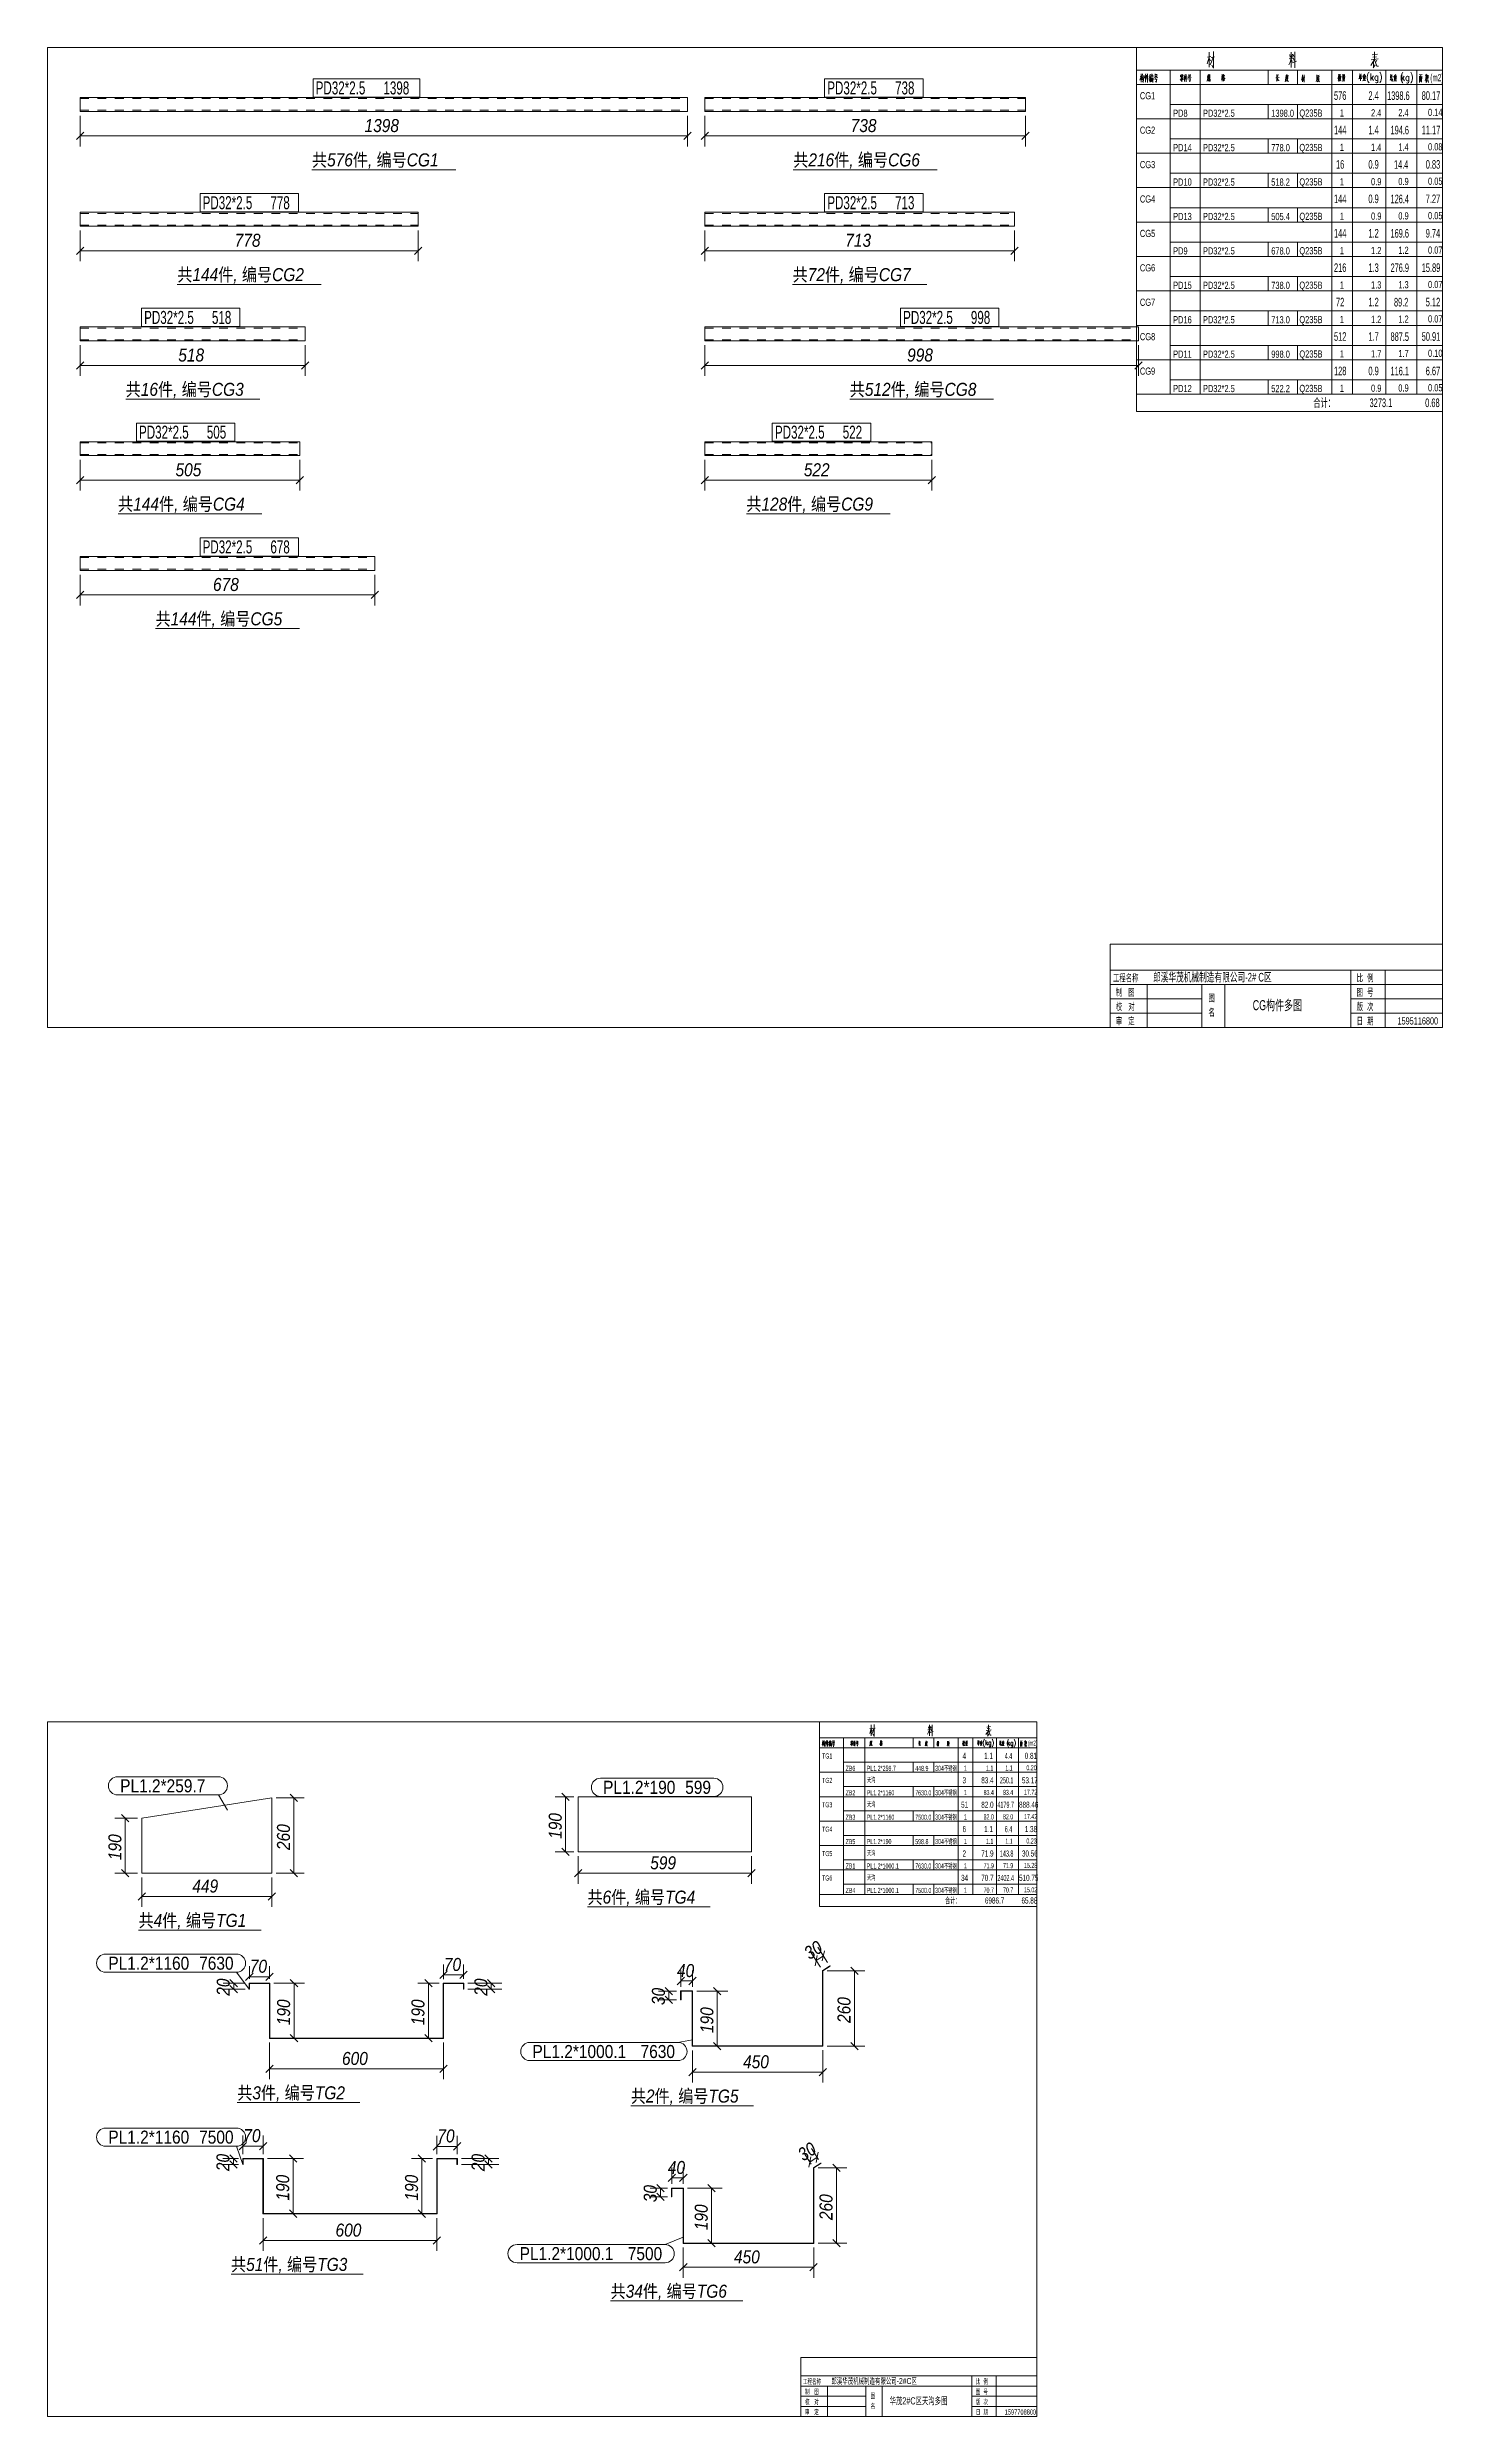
# Model space of a CAD drawing. Header units: millimetres. Extents: x 563 to 2432, y 35 to 580.
# Drawn here: x 1000 to 1322, y 35 to 580 of the extents above; entities that cross this region are included whole.
import ezdxf

# ---------------------------------------------------------------- set-up
doc = ezdxf.new("R2010")
doc.units = ezdxf.units.MM
doc.linetypes.add('XKITLINE00', pattern=[0])
doc.linetypes.add('XKITLINE02', pattern=[4, 2, -2])
for name, color, linetype, lineweight in [('DrawingSheet', 5, 'Continuous', 0), ('OtherObjectType', 1, 'Continuous', 0), ('Part', 2, 'Continuous', 0), ('PartMark', 3, 'Continuous', 0), ('Z-DIMENSIONS', 1, 'Continuous', 0)]:
    doc.layers.add(name, color=color, linetype=linetype, lineweight=lineweight)
doc.styles.add('Arial Italic', font='ariali.ttf')
doc.styles.add('Arial Narrow', font='arial.ttf')
doc.styles.add('romsim', font='arial.ttf')
doc.styles.add('宋体', font='arial.ttf')

msp = doc.modelspace()

# ---------------------------------------------------------------- texts
at = {"layer": 'OtherObjectType', "color": 4, "style": '宋体'}
for s, height, width, p in [('(m2)', 1.65, 0.51, (1318.72, 572.63)), ('576', 1.98, 0.595, (1296.55, 568.34)), ('2.4', 1.98, 0.595, (1304.47, 568.34)), ('80.17', 1.98, 0.595, (1316.74, 568.34)), ('144', 1.98, 0.595, (1296.55, 560.42)), ('1.4', 1.98, 0.595, (1304.47, 560.42)), ('11.17', 1.98, 0.595, (1316.74, 560.42)), ('16', 1.98, 0.595, (1297.01, 552.5)), ('0.9', 1.98, 0.595, (1304.47, 552.5)), ('0.83', 1.98, 0.595, (1317.67, 552.5)), ('144', 1.98, 0.595, (1296.55, 544.58)), ('0.9', 1.98, 0.595, (1304.47, 544.58)), ('7.27', 1.98, 0.595, (1317.67, 544.58)), ('144', 1.98, 0.595, (1296.55, 536.66)), ('1.2', 1.98, 0.595, (1304.47, 536.66)), ('9.74', 1.98, 0.595, (1317.67, 536.66)), ('216', 1.98, 0.595, (1296.55, 528.74)), ('1.3', 1.98, 0.595, (1304.47, 528.74)), ('15.89', 1.98, 0.595, (1316.74, 528.74)), ('72', 1.98, 0.595, (1297.01, 520.82)), ('1.2', 1.98, 0.595, (1304.47, 520.82)), ('5.12', 1.98, 0.595, (1317.67, 520.82)), ('512', 1.98, 0.595, (1296.55, 512.9)), ('1.7', 1.98, 0.595, (1304.47, 512.9)), ('50.91', 1.98, 0.595, (1316.74, 512.9)), ('128', 1.98, 0.595, (1296.55, 504.98)), ('0.9', 1.98, 0.595, (1304.47, 504.98)), ('6.67', 1.98, 0.595, (1317.67, 504.98)), ('工程名称', 1.65, 0.6375, (1245.66, 365.48)), ('比  例', 1.65, 0.6375, (1301.76, 365.48)), ('校   对', 1.65, 0.6375, (1246.32, 358.88)), ('制   图', 1.65, 0.6375, (1246.32, 362.18)), ('图', 1.65, 0.6375, (1267.64, 360.86)), ('版  次', 1.65, 0.6375, (1301.76, 358.88)), ('图  号', 1.65, 0.6375, (1301.76, 362.18)), ('审   定', 1.65, 0.6375, (1246.32, 355.58)), ('名', 1.65, 0.6375, (1267.64, 357.56)), ('日  期', 1.65, 0.6375, (1301.76, 355.58)), ('(m2)', 1.17, 0.51, (1226.11, 189.64)), ('4', 1.4, 0.595, (1211.04, 186.6)), ('1.1', 1.404, 0.595, (1216, 186.6)), ('0.81', 1.404, 0.595, (1225.36, 186.6)), ('3', 1.4, 0.595, (1211.04, 180.98)), ('83.4', 1.404, 0.595, (1215.35, 180.98)), ('53.17', 1.404, 0.595, (1224.71, 180.98)), ('51', 1.404, 0.595, (1210.71, 175.36)), ('82.0', 1.404, 0.595, (1215.35, 175.36)), ('888.46', 1.404, 0.595, (1224.05, 175.36)), ('6', 1.4, 0.595, (1211.04, 169.75)), ('1.1', 1.404, 0.595, (1216, 169.75)), ('1.38', 1.404, 0.595, (1225.36, 169.75)), ('2', 1.4, 0.595, (1211.04, 164.13)), ('71.9', 1.404, 0.595, (1215.35, 164.13)), ('30.56', 1.404, 0.595, (1224.71, 164.13)), ('34', 1.404, 0.595, (1210.71, 158.52)), ('70.7', 1.404, 0.595, (1215.35, 158.52)), ('510.75', 1.404, 0.595, (1224.05, 158.52)), ('工程名称', 1.17, 0.6375, (1174.3, 42.75)), ('比  例', 1.17, 0.6375, (1214.08, 42.75)), ('校   对', 1.17, 0.6375, (1174.77, 38.07)), ('制   图', 1.17, 0.6375, (1174.77, 40.41)), ('名', 1.17, 0.6375, (1189.89, 37.13)), ('图', 1.17, 0.6375, (1189.89, 39.47)), ('版  次', 1.17, 0.6375, (1214.08, 38.07)), ('图  号', 1.17, 0.6375, (1214.08, 40.41)), ('审   定', 1.17, 0.6375, (1174.77, 35.73)), ('日  期', 1.17, 0.6375, (1214.08, 35.73))]:
    msp.add_text(s, height=height, dxfattribs=dict(at, width=width)).set_placement(p)
at = {"layer": 'OtherObjectType', "color": 7, "style": '宋体'}
for s, height, width, p in [('CG1', 1.65, 0.595, (1251.87, 568.47)), ('CG2', 1.65, 0.595, (1251.87, 560.55)), ('PD8', 1.65, 0.595, (1259.52, 564.45)), ('PD32*2.5', 1.65, 0.595, (1266.39, 564.45)), ('1398.0', 1.65, 0.595, (1282.11, 564.44)), ('Q235B', 1.65, 0.595, (1288.58, 564.48)), ('1', 1.65, 0.595, (1297.9, 564.51)), ('2.4', 1.65, 0.595, (1305.08, 564.53)), ('2.4', 1.65, 0.595, (1311.36, 564.58)), ('0.14', 1.65, 0.595, (1318.2, 564.64)), ('PD14', 1.65, 0.595, (1259.52, 556.53)), ('PD32*2.5', 1.65, 0.595, (1266.39, 556.53)), ('778.0', 1.65, 0.595, (1282.11, 556.52)), ('Q235B', 1.65, 0.595, (1288.58, 556.56)), ('1', 1.65, 0.595, (1297.9, 556.59)), ('1.4', 1.65, 0.595, (1305.08, 556.61)), ('1.4', 1.65, 0.595, (1311.36, 556.66)), ('0.08', 1.65, 0.595, (1318.2, 556.72)), ('CG3', 1.65, 0.595, (1251.87, 552.63)), ('CG4', 1.65, 0.595, (1251.87, 544.71)), ('PD10', 1.65, 0.595, (1259.52, 548.61)), ('PD32*2.5', 1.65, 0.595, (1266.39, 548.61)), ('518.2', 1.65, 0.595, (1282.11, 548.6)), ('Q235B', 1.65, 0.595, (1288.58, 548.64)), ('1', 1.65, 0.595, (1297.9, 548.67)), ('0.9', 1.65, 0.595, (1305.08, 548.69)), ('0.9', 1.65, 0.595, (1311.36, 548.74)), ('0.05', 1.65, 0.595, (1318.2, 548.8)), ('PD13', 1.65, 0.595, (1259.52, 540.69)), ('PD32*2.5', 1.65, 0.595, (1266.39, 540.69)), ('505.4', 1.65, 0.595, (1282.11, 540.68)), ('Q235B', 1.65, 0.595, (1288.58, 540.72)), ('1', 1.65, 0.595, (1297.9, 540.75)), ('0.9', 1.65, 0.595, (1305.08, 540.77)), ('0.9', 1.65, 0.595, (1311.36, 540.82)), ('0.05', 1.65, 0.595, (1318.2, 540.88)), ('CG5', 1.65, 0.595, (1251.87, 536.79)), ('PD9', 1.65, 0.595, (1259.52, 532.77)), ('PD32*2.5', 1.65, 0.595, (1266.39, 532.77)), ('678.0', 1.65, 0.595, (1282.11, 532.76)), ('Q235B', 1.65, 0.595, (1288.58, 532.8)), ('1', 1.65, 0.595, (1297.9, 532.83)), ('1.2', 1.65, 0.595, (1305.08, 532.85)), ('1.2', 1.65, 0.595, (1311.36, 532.9)), ('0.07', 1.65, 0.595, (1318.2, 532.96)), ('CG6', 1.65, 0.595, (1251.87, 528.87)), ('PD15', 1.65, 0.595, (1259.52, 524.85)), ('PD32*2.5', 1.65, 0.595, (1266.39, 524.85)), ('738.0', 1.65, 0.595, (1282.11, 524.84)), ('Q235B', 1.65, 0.595, (1288.58, 524.88)), ('1', 1.65, 0.595, (1297.9, 524.91)), ('1.3', 1.65, 0.595, (1305.08, 524.93)), ('1.3', 1.65, 0.595, (1311.36, 524.98)), ('0.07', 1.65, 0.595, (1318.2, 525.04)), ('CG7', 1.65, 0.595, (1251.87, 520.95)), ('PD16', 1.65, 0.595, (1259.52, 516.93)), ('PD32*2.5', 1.65, 0.595, (1266.39, 516.93)), ('713.0', 1.65, 0.595, (1282.11, 516.92)), ('Q235B', 1.65, 0.595, (1288.58, 516.96)), ('1', 1.65, 0.595, (1297.9, 516.99)), ('1.2', 1.65, 0.595, (1305.08, 517.01)), ('1.2', 1.65, 0.595, (1311.36, 517.06)), ('0.07', 1.65, 0.595, (1318.2, 517.12)), ('CG8', 1.65, 0.595, (1251.87, 513.03)), ('PD11', 1.65, 0.595, (1259.52, 509.01)), ('PD32*2.5', 1.65, 0.595, (1266.39, 509.01)), ('998.0', 1.65, 0.595, (1282.11, 509)), ('Q235B', 1.65, 0.595, (1288.58, 509.04)), ('1', 1.65, 0.595, (1297.9, 509.07)), ('1.7', 1.65, 0.595, (1305.08, 509.09)), ('1.7', 1.65, 0.595, (1311.36, 509.14)), ('0.10', 1.65, 0.595, (1318.2, 509.2)), ('CG9', 1.65, 0.595, (1251.87, 505.11)), ('PD12', 1.65, 0.595, (1259.52, 501.09)), ('PD32*2.5', 1.65, 0.595, (1266.39, 501.09)), ('522.2', 1.65, 0.595, (1282.11, 501.08)), ('Q235B', 1.65, 0.595, (1288.58, 501.12)), ('1', 1.65, 0.595, (1297.9, 501.15)), ('0.9', 1.65, 0.595, (1305.08, 501.17)), ('0.9', 1.65, 0.595, (1311.36, 501.22)), ('0.05', 1.65, 0.595, (1318.2, 501.28)), ('合计：', 1.98, 0.595, (1291.8, 497.65)), ('郎溪华茂机械制造有限公司-2# C区', 1.98, 0.6375, (1254.9, 365.48)), ('CG构件多图', 2.31, 0.6375, (1277.84, 358.88)), ('1595116800', 1.65, 0.6375, (1311.17, 355.58)), ('TG1', 1.17, 0.595, (1178.7, 186.69)), ('TG2', 1.17, 0.595, (1178.7, 181.07)), ('ZB6', 1.17, 0.595, (1184.13, 183.84)), ('PL1.2*259.7', 1.17, 0.595, (1189, 183.84)), ('天沟', 1.17, 0.595, (1189.04, 181.21)), ('448.9', 1.17, 0.595, (1200.15, 183.83)), ('1', 1.17, 0.595, (1211.34, 183.88)), ('1.1', 1.17, 0.595, (1216.44, 183.9)), ('1.1', 1.17, 0.595, (1220.89, 183.93)), ('0.20', 1.17, 0.595, (1225.74, 183.98)), ('TG3', 1.17, 0.595, (1178.7, 175.46)), ('ZB2', 1.17, 0.595, (1184.13, 178.22)), ('PL1.2*1160', 1.17, 0.595, (1189, 178.22)), ('天沟', 1.17, 0.595, (1189.04, 175.6)), ('7630.0', 1.17, 0.595, (1200.15, 178.21)), ('1', 1.17, 0.595, (1211.34, 178.27)), ('83.4', 1.17, 0.595, (1215.89, 178.28)), ('83.4', 1.17, 0.595, (1220.34, 178.31)), ('17.72', 1.17, 0.595, (1225.19, 178.36)), ('TG4', 1.17, 0.595, (1178.7, 169.84)), ('ZB3', 1.17, 0.595, (1184.13, 172.6)), ('PL1.2*1160', 1.17, 0.595, (1189, 172.6)), ('7500.0', 1.17, 0.595, (1200.15, 172.6)), ('1', 1.17, 0.595, (1211.34, 172.65)), ('82.0', 1.17, 0.595, (1215.89, 172.66)), ('82.0', 1.17, 0.595, (1220.34, 172.7)), ('17.42', 1.17, 0.595, (1225.19, 172.74)), ('TG5', 1.17, 0.595, (1178.7, 164.23)), ('ZB5', 1.17, 0.595, (1184.13, 166.99)), ('PL1.2*190', 1.17, 0.595, (1189, 166.99)), ('天沟', 1.17, 0.595, (1189.04, 164.37)), ('598.8', 1.17, 0.595, (1200.15, 166.98)), ('1', 1.17, 0.595, (1211.34, 167.03)), ('1.1', 1.17, 0.595, (1216.44, 167.05)), ('1.1', 1.17, 0.595, (1220.89, 167.08)), ('0.23', 1.17, 0.595, (1225.74, 167.13)), ('TG6', 1.17, 0.595, (1178.7, 158.61)), ('ZB1', 1.17, 0.595, (1184.13, 161.37)), ('PL1.2*1000.1', 1.17, 0.595, (1189, 161.37)), ('天沟', 1.17, 0.595, (1189.04, 158.75)), ('7630.0', 1.17, 0.595, (1200.15, 161.37)), ('1', 1.17, 0.595, (1211.34, 161.42)), ('71.9', 1.17, 0.595, (1215.89, 161.43)), ('71.9', 1.17, 0.595, (1220.34, 161.46)), ('15.28', 1.17, 0.595, (1225.19, 161.51)), ('ZB4', 1.17, 0.595, (1184.13, 155.76)), ('PL1.2*1000.1', 1.17, 0.595, (1189, 155.76)), ('7500.0', 1.17, 0.595, (1200.15, 155.75)), ('合计：', 1.404, 0.595, (1207.01, 153.32)), ('1', 1.17, 0.595, (1211.34, 155.8)), ('70.7', 1.17, 0.595, (1215.89, 155.82)), ('70.7', 1.17, 0.595, (1220.34, 155.85)), ('15.02', 1.17, 0.595, (1225.19, 155.9)), ('郎溪华茂机械制造有限公司-2#C区', 1.404, 0.6375, (1180.85, 42.75)), ('华茂2#C区天沟多图', 1.638, 0.6375, (1194.25, 38.07)), ('1597708800', 1.17, 0.6375, (1220.75, 35.73))]:
    msp.add_text(s, height=height, dxfattribs=dict(at, width=width)).set_placement(p)
at = {"layer": 'OtherObjectType', "color": 6}
for s, height, style, width, p in [('1398.6', 1.98, '宋体', 0.51, (1308.79, 568.32)), ('194.6', 1.98, '宋体', 0.51, (1309.58, 560.4)), ('共576件, 编号CG1', 3, 'Arial Italic', 0.85, (1061.27, 553.03)), ('共216件, 编号CG6', 3, 'Arial Italic', 0.85, (1172.07, 553.03)), ('14.4', 1.98, '宋体', 0.51, (1310.37, 552.48)), ('126.4', 1.98, '宋体', 0.51, (1309.58, 544.56)), ('169.6', 1.98, '宋体', 0.51, (1309.58, 536.64)), ('共144件, 编号CG2', 3, 'Arial Italic', 0.85, (1030.27, 526.63)), ('共72件, 编号CG7', 3, 'Arial Italic', 0.85, (1171.93, 526.63)), ('276.9', 1.98, '宋体', 0.51, (1309.58, 528.72)), ('89.2', 1.98, '宋体', 0.51, (1310.37, 520.8)), ('887.5', 1.98, '宋体', 0.51, (1309.58, 512.88)), ('共16件, 编号CG3', 3, 'Arial Italic', 0.85, (1018.39, 500.23)), ('共512件, 编号CG8', 3, 'Arial Italic', 0.85, (1185.07, 500.23)), ('116.1', 1.98, '宋体', 0.51, (1309.58, 504.96)), ('3273.1', 1.98, '宋体', 0.595, (1304.73, 497.65)), ('0.68', 1.98, '宋体', 0.595, (1317.54, 497.65)), ('共144件, 编号CG4', 3, 'Arial Italic', 0.85, (1016.64, 473.83)), ('共128件, 编号CG9', 3, 'Arial Italic', 0.85, (1161.27, 473.83)), ('共144件, 编号CG5', 3, 'Arial Italic', 0.85, (1025.27, 447.43)), ('4.4', 1.404, '宋体', 0.51, (1220.75, 186.58)), ('250.1', 1.404, '宋体', 0.51, (1219.63, 180.97)), ('4179.7', 1.404, '宋体', 0.51, (1219.06, 175.35)), ('6.4', 1.404, '宋体', 0.51, (1220.75, 169.74)), ('143.8', 1.404, '宋体', 0.51, (1219.63, 164.12)), ('2402.4', 1.404, '宋体', 0.51, (1219.06, 158.5)), ('共6件, 编号TG4', 3, 'Arial Italic', 0.85, (1124.7, 153.29)), ('6986.7', 1.404, '宋体', 0.595, (1216.19, 153.32)), ('65.88', 1.404, '宋体', 0.595, (1224.61, 153.32)), ('共4件, 编号TG1', 3, 'Arial Italic', 0.85, (1021.35, 147.94)), ('共3件, 编号TG2', 3, 'Arial Italic', 0.85, (1044.07, 108.27)), ('共2件, 编号TG5', 3, 'Arial Italic', 0.85, (1134.68, 107.52)), ('共51件, 编号TG3', 3, 'Arial Italic', 0.85, (1042.64, 68.78)), ('共34件, 编号TG6', 3, 'Arial Italic', 0.85, (1130.02, 62.62))]:
    msp.add_text(s, height=height, dxfattribs=dict(at, style=style, width=width)).set_placement(p)
at = {"layer": 'OtherObjectType', "color": 3, "style": '宋体', "width": 0.595}
for p in [(1204.73, 183.86), (1204.73, 178.24), (1204.73, 172.63), (1204.73, 167.01), (1204.73, 161.39), (1204.73, 155.78)]:
    msp.add_text('304不锈钢', height=1.17, dxfattribs=at).set_placement(p)
at = {"layer": 'PartMark', "color": 3}
for s, style, width, p in [('PD32*2.5', 'romsim', 0.6375, (1062.13, 569.59)), ('1398', 'romsim', 0.6375, (1077.73, 569.59)), ('PD32*2.5', 'romsim', 0.6375, (1179.9, 569.59)), ('738', 'romsim', 0.6375, (1195.51, 569.59)), ('PD32*2.5', 'romsim', 0.6375, (1036.1, 543.18)), ('778', 'romsim', 0.6375, (1051.71, 543.18)), ('PD32*2.5', 'romsim', 0.6375, (1179.9, 543.18)), ('713', 'romsim', 0.6375, (1195.51, 543.18)), ('PD32*2.5', 'romsim', 0.6375, (1022.64, 516.78)), ('518', 'romsim', 0.6375, (1038.25, 516.78)), ('PD32*2.5', 'romsim', 0.6375, (1197.36, 516.78)), ('998', 'romsim', 0.6375, (1212.96, 516.78)), ('PD32*2.5', 'romsim', 0.6375, (1021.46, 490.38)), ('505', 'romsim', 0.6375, (1037.07, 490.38)), ('PD32*2.5', 'romsim', 0.6375, (1167.85, 490.38)), ('522', 'romsim', 0.6375, (1183.46, 490.38)), ('PD32*2.5', 'romsim', 0.6375, (1036.1, 463.98)), ('678', 'romsim', 0.6375, (1051.71, 463.98)), ('PL1.2*259.7', 'Arial Narrow', 0.85, (1017.12, 178.91)), ('PL1.2*190', 'Arial Narrow', 0.85, (1128.29, 178.56)), ('599', 'Arial Narrow', 0.85, (1147.19, 178.56)), ('PL1.2*1160', 'Arial Narrow', 0.85, (1014.4, 138.09)), ('7630', 'Arial Narrow', 0.85, (1035.3, 138.09)), ('PL1.2*1000.1', 'Arial Narrow', 0.85, (1112.03, 117.77)), ('7630', 'Arial Narrow', 0.85, (1136.92, 117.77)), ('PL1.2*1160', 'Arial Narrow', 0.85, (1014.4, 98.07)), ('7500', 'Arial Narrow', 0.85, (1035.3, 98.07)), ('PL1.2*1000.1', 'Arial Narrow', 0.85, (1109.08, 71.26)), ('7500', 'Arial Narrow', 0.85, (1133.97, 71.26))]:
    msp.add_text(s, height=3, dxfattribs=dict(at, style=style, width=width)).set_placement(p)
at = {"layer": 'Z-DIMENSIONS', "color": 3, "style": 'Arial Italic', "width": 0.85}
for s, p in [('1398', (1073.38, 560.93)), ('738', (1185.29, 560.93)), ('778', (1043.49, 534.53)), ('713', (1184.04, 534.53)), ('518', (1030.5, 508.13)), ('998', (1198.29, 508.13)), ('505', (1029.86, 481.73)), ('522', (1174.5, 481.73)), ('678', (1038.49, 455.33)), ('599', (1139.15, 161.19)), ('449', (1033.74, 155.84)), ('70', (1046.97, 137.39)), ('70', (1091.64, 137.8)), ('40', (1145.3, 136.4)), ('600', (1068.19, 116.17)), ('450', (1160.52, 115.42)), ('70', (1045.48, 98.42)), ('70', (1090.15, 98.35)), ('40', (1143.2, 91.09)), ('600', (1066.7, 76.68)), ('450', (1158.42, 70.52))]:
    msp.add_text(s, height=3, dxfattribs=at).set_placement(p)
for s, rotation, p in [('190', 90.0002, (1017.4, 163.31)), ('260', 90.0002, (1056.21, 165.63)), ('190', 90.0002, (1118.77, 168.19)), ('30', 33.1055, (1175.81, 140.28)), ('20', 90.0002, (1042.35, 132.09)), ('190', 90.0002, (1056.24, 125.31)), ('190', 90.0002, (1087.17, 125.31)), ('20', 90.0002, (1101.66, 132.09)), ('30', 90.0002, (1142.52, 129.95)), ('260', 90.0002, (1185.25, 125.84)), ('190', 90.0002, (1153.68, 123.51)), ('30', 33.1055, (1174.37, 93.92)), ('20', 90.0002, (1042.28, 91.74)), ('20', 90.0002, (1101.02, 91.74)), ('190', 90.0002, (1056.04, 84.96)), ('190', 90.0002, (1085.69, 84.96)), ('30', 90.0002, (1140.64, 84.59)), ('190', 90.0002, (1152.38, 78.15)), ('260', 90.0002, (1181.11, 80.48))]:
    msp.add_text(s, height=3, rotation=rotation, dxfattribs=at).set_placement(p)

# ---------------------------------------------------------------- linework, layer by layer
at = {"layer": 'DrawingSheet', "color": 5, "linetype": 'XKITLINE00', "lineweight": 0}
for p, q in [((1321.56, 580.42), (1000.36, 580.42)), ((1000.36, 580.42), (1000.36, 354.92)), ((1321.56, 354.92), (1321.56, 580.42)), ((1000.36, 354.92), (1321.56, 354.92)), ((1228.12, 195.16), (1000.36, 195.16)), ((1000.36, 195.16), (1000.36, 35.26)), ((1228.12, 35.26), (1228.12, 195.16)), ((1000.36, 35.26), (1228.12, 35.26))]:
    msp.add_line(p, q, dxfattribs=at)
at = {"layer": 'OtherObjectType', "color": 6, "linetype": 'XKITLINE00', "lineweight": 0}
for p, q in [((1251.07, 580.42), (1251.07, 571.9)), ((1251.07, 575.2), (1321.56, 575.2)), ((1258.86, 575.2), (1258.86, 571.9)), ((1265.73, 575.2), (1265.73, 571.9)), ((1281.43, 575.2), (1281.43, 571.9)), ((1288.17, 575.2), (1288.17, 571.9)), ((1296.02, 575.2), (1296.02, 571.9)), ((1300.84, 575.2), (1300.84, 571.9)), ((1308.49, 575.2), (1308.49, 571.9)), ((1315.62, 575.2), (1315.62, 571.9)), ((1251.07, 571.9), (1251.07, 567.28)), ((1321.56, 571.9), (1251.07, 571.9)), ((1251.07, 567.28), (1251.07, 563.98)), ((1258.86, 571.9), (1258.86, 567.28)), ((1258.86, 567.28), (1258.86, 563.98)), ((1258.86, 567.28), (1321.56, 567.28)), ((1265.73, 571.9), (1265.73, 567.28)), ((1265.73, 567.28), (1265.73, 563.98)), ((1281.43, 567.28), (1281.43, 563.98)), ((1288.17, 567.28), (1288.17, 563.98)), ((1296.02, 571.9), (1296.02, 567.28)), ((1296.02, 567.28), (1296.02, 563.98)), ((1300.84, 571.9), (1300.84, 567.28)), ((1300.84, 567.28), (1300.84, 563.98)), ((1308.49, 571.9), (1308.49, 567.28)), ((1308.49, 567.28), (1308.49, 563.98)), ((1315.62, 571.9), (1315.62, 567.28)), ((1315.62, 567.28), (1315.62, 563.98)), ((1251.07, 563.98), (1251.07, 559.36)), ((1321.56, 563.98), (1251.07, 563.98)), ((1258.86, 563.98), (1321.56, 563.98)), ((1258.86, 563.98), (1258.86, 559.36)), ((1265.73, 563.98), (1265.73, 559.36)), ((1296.02, 563.98), (1296.02, 559.36)), ((1300.84, 563.98), (1300.84, 559.36)), ((1308.49, 563.98), (1308.49, 559.36)), ((1315.62, 563.98), (1315.62, 559.36)), ((1251.07, 559.36), (1251.07, 556.06)), ((1251.07, 556.06), (1251.07, 551.44)), ((1321.56, 556.06), (1251.07, 556.06)), ((1258.86, 559.36), (1258.86, 556.06)), ((1258.86, 559.36), (1321.56, 559.36)), ((1258.86, 556.06), (1321.56, 556.06)), ((1258.86, 556.06), (1258.86, 551.44)), ((1265.73, 559.36), (1265.73, 556.06)), ((1265.73, 556.06), (1265.73, 551.44)), ((1281.43, 559.36), (1281.43, 556.06)), ((1288.17, 559.36), (1288.17, 556.06)), ((1296.02, 559.36), (1296.02, 556.06)), ((1296.02, 556.06), (1296.02, 551.44)), ((1300.84, 559.36), (1300.84, 556.06)), ((1300.84, 556.06), (1300.84, 551.44)), ((1308.49, 559.36), (1308.49, 556.06)), ((1308.49, 556.06), (1308.49, 551.44)), ((1315.62, 559.36), (1315.62, 556.06)), ((1315.62, 556.06), (1315.62, 551.44)), ((1061.27, 552.28), (1094.39, 552.28)), ((1172.07, 552.28), (1205.19, 552.28)), ((1251.07, 551.44), (1251.07, 548.14)), ((1258.86, 551.44), (1258.86, 548.14)), ((1258.86, 551.44), (1321.56, 551.44)), ((1265.73, 551.44), (1265.73, 548.14)), ((1281.43, 551.44), (1281.43, 548.14)), ((1288.17, 551.44), (1288.17, 548.14)), ((1296.02, 551.44), (1296.02, 548.14)), ((1300.84, 551.44), (1300.84, 548.14)), ((1308.49, 551.44), (1308.49, 548.14)), ((1315.62, 551.44), (1315.62, 548.14)), ((1251.07, 548.14), (1251.07, 543.52)), ((1321.56, 548.14), (1251.07, 548.14)), ((1258.86, 548.14), (1321.56, 548.14)), ((1258.86, 548.14), (1258.86, 543.52)), ((1265.73, 548.14), (1265.73, 543.52)), ((1296.02, 548.14), (1296.02, 543.52)), ((1300.84, 548.14), (1300.84, 543.52)), ((1308.49, 548.14), (1308.49, 543.52)), ((1315.62, 548.14), (1315.62, 543.52)), ((1251.07, 543.52), (1251.07, 540.22)), ((1251.07, 540.22), (1251.07, 535.6)), ((1321.56, 540.22), (1251.07, 540.22)), ((1258.86, 543.52), (1258.86, 540.22)), ((1258.86, 543.52), (1321.56, 543.52)), ((1258.86, 540.22), (1321.56, 540.22)), ((1258.86, 540.22), (1258.86, 535.6)), ((1265.73, 543.52), (1265.73, 540.22)), ((1265.73, 540.22), (1265.73, 535.6)), ((1281.43, 543.52), (1281.43, 540.22)), ((1288.17, 543.52), (1288.17, 540.22)), ((1296.02, 543.52), (1296.02, 540.22)), ((1296.02, 540.22), (1296.02, 535.6)), ((1300.84, 543.52), (1300.84, 540.22)), ((1300.84, 540.22), (1300.84, 535.6)), ((1308.49, 543.52), (1308.49, 540.22)), ((1308.49, 540.22), (1308.49, 535.6)), ((1315.62, 543.52), (1315.62, 540.22)), ((1315.62, 540.22), (1315.62, 535.6)), ((1251.07, 535.6), (1251.07, 532.3)), ((1258.86, 535.6), (1258.86, 532.3)), ((1258.86, 535.6), (1321.56, 535.6)), ((1265.73, 535.6), (1265.73, 532.3)), ((1281.43, 535.6), (1281.43, 532.3)), ((1288.17, 535.6), (1288.17, 532.3)), ((1296.02, 535.6), (1296.02, 532.3)), ((1300.84, 535.6), (1300.84, 532.3)), ((1308.49, 535.6), (1308.49, 532.3)), ((1315.62, 535.6), (1315.62, 532.3)), ((1251.07, 532.3), (1251.07, 527.68)), ((1321.56, 532.3), (1251.07, 532.3)), ((1258.86, 532.3), (1321.56, 532.3)), ((1258.86, 532.3), (1258.86, 527.68)), ((1265.73, 532.3), (1265.73, 527.68)), ((1296.02, 532.3), (1296.02, 527.68)), ((1300.84, 532.3), (1300.84, 527.68)), ((1308.49, 532.3), (1308.49, 527.68)), ((1315.62, 532.3), (1315.62, 527.68)), ((1030.27, 525.88), (1063.39, 525.88)), ((1171.93, 525.88), (1202.82, 525.88)), ((1251.07, 527.68), (1251.07, 524.38)), ((1251.07, 524.38), (1251.07, 519.76)), ((1321.56, 524.38), (1251.07, 524.38)), ((1258.86, 527.68), (1258.86, 524.38)), ((1258.86, 527.68), (1321.56, 527.68)), ((1258.86, 524.38), (1321.56, 524.38)), ((1258.86, 524.38), (1258.86, 519.76)), ((1265.73, 527.68), (1265.73, 524.38)), ((1265.73, 524.38), (1265.73, 519.76)), ((1281.43, 527.68), (1281.43, 524.38)), ((1288.17, 527.68), (1288.17, 524.38)), ((1296.02, 527.68), (1296.02, 524.38)), ((1296.02, 524.38), (1296.02, 519.76)), ((1300.84, 527.68), (1300.84, 524.38)), ((1300.84, 524.38), (1300.84, 519.76)), ((1308.49, 527.68), (1308.49, 524.38)), ((1308.49, 524.38), (1308.49, 519.76)), ((1315.62, 527.68), (1315.62, 524.38)), ((1315.62, 524.38), (1315.62, 519.76)), ((1251.07, 519.76), (1251.07, 516.46)), ((1258.86, 519.76), (1258.86, 516.46)), ((1258.86, 519.76), (1321.56, 519.76)), ((1265.73, 519.76), (1265.73, 516.46)), ((1281.43, 519.76), (1281.43, 516.46)), ((1288.17, 519.76), (1288.17, 516.46)), ((1296.02, 519.76), (1296.02, 516.46)), ((1300.84, 519.76), (1300.84, 516.46)), ((1308.49, 519.76), (1308.49, 516.46)), ((1315.62, 519.76), (1315.62, 516.46)), ((1251.07, 516.46), (1251.07, 511.84)), ((1321.56, 516.46), (1251.07, 516.46)), ((1258.86, 516.46), (1321.56, 516.46)), ((1258.86, 516.46), (1258.86, 511.84)), ((1265.73, 516.46), (1265.73, 511.84)), ((1296.02, 516.46), (1296.02, 511.84)), ((1300.84, 516.46), (1300.84, 511.84)), ((1308.49, 516.46), (1308.49, 511.84)), ((1315.62, 516.46), (1315.62, 511.84)), ((1251.07, 511.84), (1251.07, 508.54)), ((1251.07, 508.54), (1251.07, 503.92)), ((1321.56, 508.54), (1251.07, 508.54)), ((1258.86, 511.84), (1258.86, 508.54)), ((1258.86, 511.84), (1321.56, 511.84)), ((1258.86, 508.54), (1321.56, 508.54)), ((1258.86, 508.54), (1258.86, 503.92)), ((1265.73, 511.84), (1265.73, 508.54)), ((1265.73, 508.54), (1265.73, 503.92)), ((1281.43, 511.84), (1281.43, 508.54)), ((1288.17, 511.84), (1288.17, 508.54)), ((1296.02, 511.84), (1296.02, 508.54)), ((1296.02, 508.54), (1296.02, 503.92)), ((1300.84, 511.84), (1300.84, 508.54)), ((1300.84, 508.54), (1300.84, 503.92)), ((1308.49, 511.84), (1308.49, 508.54)), ((1308.49, 508.54), (1308.49, 503.92)), ((1315.62, 511.84), (1315.62, 508.54)), ((1315.62, 508.54), (1315.62, 503.92)), ((1251.07, 503.92), (1251.07, 500.62)), ((1258.86, 503.92), (1258.86, 500.62)), ((1258.86, 503.92), (1321.56, 503.92)), ((1265.73, 503.92), (1265.73, 500.62)), ((1281.43, 503.92), (1281.43, 500.62)), ((1288.17, 503.92), (1288.17, 500.62)), ((1296.02, 503.92), (1296.02, 500.62)), ((1300.84, 503.92), (1300.84, 500.62)), ((1308.49, 503.92), (1308.49, 500.62)), ((1315.62, 503.92), (1315.62, 500.62)), ((1018.39, 499.48), (1049.28, 499.48)), ((1185.07, 499.48), (1218.19, 499.48)), ((1251.07, 500.62), (1251.07, 496.66)), ((1251.07, 500.62), (1321.56, 500.62)), ((1251.07, 496.66), (1321.56, 496.66)), ((1258.86, 500.62), (1321.56, 500.62)), ((1016.64, 473.08), (1049.76, 473.08)), ((1161.27, 473.08), (1194.39, 473.08)), ((1025.27, 446.68), (1058.39, 446.68)), ((1178.14, 195.16), (1178.14, 189.12)), ((1178.14, 191.46), (1228.12, 191.46)), ((1183.66, 191.46), (1183.66, 189.12)), ((1188.53, 191.46), (1188.53, 189.12)), ((1199.67, 191.46), (1199.67, 189.12)), ((1204.44, 191.46), (1204.44, 189.12)), ((1210.01, 191.46), (1210.01, 189.12)), ((1213.43, 191.46), (1213.43, 189.12)), ((1218.86, 191.46), (1218.86, 189.12)), ((1223.91, 191.46), (1223.91, 189.12)), ((1178.14, 189.12), (1178.14, 185.85)), ((1228.12, 189.12), (1178.14, 189.12)), ((1178.14, 185.85), (1178.14, 183.51)), ((1183.66, 189.12), (1183.66, 185.85)), ((1183.66, 185.85), (1183.66, 183.51)), ((1183.66, 185.85), (1228.12, 185.85)), ((1188.53, 189.12), (1188.53, 185.85)), ((1188.53, 185.85), (1188.53, 183.51)), ((1199.67, 185.85), (1199.67, 183.51)), ((1204.44, 185.85), (1204.44, 183.51)), ((1210.01, 189.12), (1210.01, 185.85)), ((1210.01, 185.85), (1210.01, 183.51)), ((1213.43, 189.12), (1213.43, 185.85)), ((1213.43, 185.85), (1213.43, 183.51)), ((1218.86, 189.12), (1218.86, 185.85)), ((1218.86, 185.85), (1218.86, 183.51)), ((1223.91, 189.12), (1223.91, 185.85)), ((1223.91, 185.85), (1223.91, 183.51)), ((1178.14, 183.51), (1178.14, 180.23)), ((1228.12, 183.51), (1178.14, 183.51)), ((1178.14, 180.23), (1178.14, 177.89)), ((1183.66, 183.51), (1228.12, 183.51)), ((1183.66, 183.51), (1183.66, 180.23)), ((1183.66, 180.23), (1183.66, 177.89)), ((1183.66, 180.23), (1228.12, 180.23)), ((1188.53, 183.51), (1188.53, 180.23)), ((1188.53, 180.23), (1188.53, 177.89)), ((1199.67, 180.23), (1199.67, 177.89)), ((1204.44, 180.23), (1204.44, 177.89)), ((1210.01, 183.51), (1210.01, 180.23)), ((1210.01, 180.23), (1210.01, 177.89)), ((1213.43, 183.51), (1213.43, 180.23)), ((1213.43, 180.23), (1213.43, 177.89)), ((1218.86, 183.51), (1218.86, 180.23)), ((1218.86, 180.23), (1218.86, 177.89)), ((1223.91, 183.51), (1223.91, 180.23)), ((1223.91, 180.23), (1223.91, 177.89)), ((1178.14, 177.89), (1178.14, 174.62)), ((1228.12, 177.89), (1178.14, 177.89)), ((1178.14, 174.62), (1178.14, 172.28)), ((1183.66, 177.89), (1228.12, 177.89)), ((1183.66, 177.89), (1183.66, 174.62)), ((1183.66, 174.62), (1183.66, 172.28)), ((1183.66, 174.62), (1228.12, 174.62)), ((1188.53, 177.89), (1188.53, 174.62)), ((1188.53, 174.62), (1188.53, 172.28)), ((1199.67, 174.62), (1199.67, 172.28)), ((1204.44, 174.62), (1204.44, 172.28)), ((1210.01, 177.89), (1210.01, 174.62)), ((1210.01, 174.62), (1210.01, 172.28)), ((1213.43, 177.89), (1213.43, 174.62)), ((1213.43, 174.62), (1213.43, 172.28)), ((1218.86, 177.89), (1218.86, 174.62)), ((1218.86, 174.62), (1218.86, 172.28)), ((1223.91, 177.89), (1223.91, 174.62)), ((1223.91, 174.62), (1223.91, 172.28)), ((1178.14, 172.28), (1178.14, 169)), ((1228.12, 172.28), (1178.14, 172.28)), ((1178.14, 169), (1178.14, 166.66)), ((1183.66, 172.28), (1228.12, 172.28)), ((1183.66, 172.28), (1183.66, 169)), ((1183.66, 169), (1183.66, 166.66)), ((1183.66, 169), (1228.12, 169)), ((1188.53, 172.28), (1188.53, 169)), ((1188.53, 169), (1188.53, 166.66)), ((1199.67, 169), (1199.67, 166.66)), ((1204.44, 169), (1204.44, 166.66)), ((1210.01, 172.28), (1210.01, 169)), ((1210.01, 169), (1210.01, 166.66)), ((1213.43, 172.28), (1213.43, 169)), ((1213.43, 169), (1213.43, 166.66)), ((1218.86, 172.28), (1218.86, 169)), ((1218.86, 169), (1218.86, 166.66)), ((1223.91, 172.28), (1223.91, 169)), ((1223.91, 169), (1223.91, 166.66)), ((1178.14, 166.66), (1178.14, 163.38)), ((1228.12, 166.66), (1178.14, 166.66)), ((1183.66, 166.66), (1228.12, 166.66)), ((1183.66, 166.66), (1183.66, 163.38)), ((1188.53, 166.66), (1188.53, 163.38)), ((1210.01, 166.66), (1210.01, 163.38)), ((1213.43, 166.66), (1213.43, 163.38)), ((1218.86, 166.66), (1218.86, 163.38)), ((1223.91, 166.66), (1223.91, 163.38)), ((1178.14, 163.38), (1178.14, 161.04)), ((1178.14, 161.04), (1178.14, 157.77)), ((1228.12, 161.04), (1178.14, 161.04)), ((1183.66, 163.38), (1183.66, 161.04)), ((1183.66, 163.38), (1228.12, 163.38)), ((1183.66, 161.04), (1228.12, 161.04)), ((1183.66, 161.04), (1183.66, 157.77)), ((1188.53, 163.38), (1188.53, 161.04)), ((1188.53, 161.04), (1188.53, 157.77)), ((1199.67, 163.38), (1199.67, 161.04)), ((1204.44, 163.38), (1204.44, 161.04)), ((1210.01, 163.38), (1210.01, 161.04)), ((1210.01, 161.04), (1210.01, 157.77)), ((1213.43, 163.38), (1213.43, 161.04)), ((1213.43, 161.04), (1213.43, 157.77)), ((1218.86, 163.38), (1218.86, 161.04)), ((1218.86, 161.04), (1218.86, 157.77)), ((1223.91, 163.38), (1223.91, 161.04)), ((1223.91, 161.04), (1223.91, 157.77)), ((1178.14, 157.77), (1178.14, 155.43)), ((1178.14, 155.43), (1178.14, 152.62)), ((1178.14, 155.43), (1228.12, 155.43)), ((1183.66, 157.77), (1183.66, 155.43)), ((1183.66, 157.77), (1228.12, 157.77)), ((1183.66, 155.43), (1228.12, 155.43)), ((1188.53, 157.77), (1188.53, 155.43)), ((1199.67, 157.77), (1199.67, 155.43)), ((1204.44, 157.77), (1204.44, 155.43)), ((1210.01, 157.77), (1210.01, 155.43)), ((1213.43, 157.77), (1213.43, 155.43)), ((1218.86, 157.77), (1218.86, 155.43)), ((1223.91, 157.77), (1223.91, 155.43)), ((1124.7, 152.54), (1152.92, 152.54)), ((1178.14, 152.62), (1228.12, 152.62)), ((1021.35, 147.19), (1049.57, 147.19)), ((1044.07, 107.52), (1072.3, 107.52)), ((1134.68, 106.77), (1162.9, 106.77)), ((1042.64, 68.03), (1073.09, 68.03)), ((1130.02, 61.87), (1160.47, 61.87))]:
    msp.add_line(p, q, dxfattribs=at)
at = {"layer": 'OtherObjectType', "color": 2, "linetype": 'XKITLINE00', "lineweight": 0}
for p, q in [((1267.38, 576.61), (1267.85, 578.16)), ((1268.19, 578.33), (1267.42, 578.16)), ((1267.85, 575.87), (1267.85, 579.35)), ((1268.14, 577.34), (1267.85, 577.92)), ((1268.29, 578.12), (1269.08, 578.28)), ((1268.72, 578.2), (1268.35, 577.1)), ((1268.78, 579.47), (1268.78, 575.67)), ((1286.21, 577.79), (1287.05, 577.95)), ((1286.37, 578.78), (1286.5, 578.16)), ((1286.71, 577.87), (1286.44, 577.05)), ((1286.71, 579.35), (1286.71, 575.82)), ((1286.98, 578.86), (1286.81, 577.92)), ((1287.17, 578.81), (1287.32, 578.33)), ((1287.17, 578.04), (1287.35, 577.42)), ((1287.57, 575.74), (1287.57, 579.39)), ((1305.31, 578.7), (1306.54, 578.86)), ((1305.47, 578.16), (1306.36, 578.28)), ((1305.9, 579.39), (1305.9, 577.71)), ((1268.35, 577.1), (1268.05, 576.4)), ((1268.78, 575.67), (1268.45, 576.32)), ((1286.44, 577.05), (1286.15, 576.4)), ((1286.71, 577.71), (1286.95, 577.18)), ((1286.92, 576.89), (1287.94, 577.26)), ((1305.53, 577.05), (1305.01, 576.27)), ((1306.73, 577.79), (1305.1, 577.58)), ((1305.87, 577.66), (1305.53, 577.05)), ((1305.6, 575.7), (1306.03, 576.4)), ((1305.66, 577.18), (1305.66, 575.79)), ((1305.87, 577.58), (1306.43, 576.06)), ((1306.44, 577.47), (1306.14, 576.85)), ((1306.43, 576.06), (1306.79, 576.06)), ((1245, 374.06), (1321.56, 374.06)), ((1245, 374.06), (1245, 354.92)), ((1321.56, 374.06), (1321.56, 354.92)), ((1245, 354.92), (1321.56, 354.92)), ((1189.7, 192.46), (1190.04, 193.56)), ((1190.28, 193.68), (1189.73, 193.56)), ((1190.04, 191.94), (1190.04, 194.41)), ((1190.24, 192.98), (1190.04, 193.39)), ((1190.39, 192.81), (1190.17, 192.31)), ((1190.34, 193.53), (1190.91, 193.65)), ((1190.65, 193.59), (1190.39, 192.81)), ((1190.7, 191.79), (1190.46, 192.26)), ((1190.7, 194.49), (1190.7, 191.79)), ((1203.22, 192.78), (1203.01, 192.31)), ((1203.06, 193.3), (1203.65, 193.41)), ((1203.17, 194), (1203.26, 193.56)), ((1203.41, 193.35), (1203.22, 192.78)), ((1203.41, 194.41), (1203.41, 191.9)), ((1203.41, 193.24), (1203.58, 192.87)), ((1203.6, 194.06), (1203.48, 193.39)), ((1203.56, 192.66), (1204.28, 192.92)), ((1203.74, 194.02), (1203.84, 193.68)), ((1203.74, 193.48), (1203.86, 193.04)), ((1204.02, 191.85), (1204.02, 194.43)), ((1216.76, 192.78), (1216.38, 192.22)), ((1217.61, 193.3), (1216.45, 193.15)), ((1216.6, 193.94), (1217.47, 194.06)), ((1216.71, 193.56), (1217.34, 193.65)), ((1216.99, 193.21), (1216.76, 192.78)), ((1216.8, 191.81), (1217.11, 192.31)), ((1216.85, 192.87), (1216.85, 191.88)), ((1216.99, 193.15), (1217.39, 192.07)), ((1217.02, 194.43), (1217.02, 193.24)), ((1217.4, 193.07), (1217.19, 192.63)), ((1217.39, 192.07), (1217.65, 192.07)), ((1173.83, 48.83), (1228.12, 48.83)), ((1173.83, 48.83), (1173.83, 35.26)), ((1228.12, 48.83), (1228.12, 35.26)), ((1173.83, 35.26), (1228.12, 35.26))]:
    msp.add_line(p, q, dxfattribs=at)
at = {"layer": 'OtherObjectType', "color": 4, "linetype": 'XKITLINE00', "lineweight": 0}
for p, q in [((1251.87, 572.87), (1252.13, 573.7)), ((1252.31, 573.79), (1251.9, 573.7)), ((1252.13, 574.35), (1252.13, 572.44)), ((1252.13, 573.52), (1252.26, 573.35)), ((1252.28, 573.31), (1252.39, 573.75)), ((1252.57, 573.07), (1252.31, 572.98)), ((1252.36, 573), (1252.5, 573.57)), ((1252.39, 573.75), (1252.49, 574.35)), ((1252.39, 573.77), (1252.77, 573.85)), ((1252.65, 572.36), (1252.49, 572.71)), ((1252.63, 572.92), (1252.53, 573.21)), ((1252.72, 572.96), (1252.65, 572.36)), ((1252.77, 573.94), (1252.72, 572.96)), ((1253.26, 574.31), (1252.92, 573.31)), ((1253.13, 573.9), (1253.13, 572.38)), ((1253.24, 573.07), (1253.88, 573.15)), ((1253.38, 573.59), (1253.27, 573.19)), ((1253.42, 574.05), (1253.38, 573.59)), ((1253.39, 573.59), (1253.81, 573.65)), ((1253.59, 574.33), (1253.59, 572.32)), ((1254.03, 573.48), (1254.24, 573.59)), ((1254.3, 573.21), (1254.03, 573.04)), ((1254.03, 572.67), (1254.3, 572.96)), ((1254.24, 574.23), (1254.06, 573.5)), ((1254.3, 573.75), (1254.06, 573.07)), ((1254.36, 572.83), (1254.21, 572.42)), ((1254.42, 573.21), (1254.36, 572.83)), ((1254.45, 574.12), (1254.42, 573.21)), ((1254.85, 573.65), (1254.43, 573.59)), ((1254.45, 572.46), (1254.43, 573.4)), ((1254.45, 573.94), (1254.83, 574)), ((1254.45, 573.29), (1254.89, 573.35)), ((1254.55, 572.94), (1254.81, 572.98)), ((1254.6, 573.29), (1254.6, 572.57)), ((1254.61, 574.33), (1254.7, 574.08)), ((1254.73, 572.57), (1254.75, 573.33)), ((1254.85, 574.05), (1254.81, 573.65)), ((1254.88, 572.36), (1254.81, 572.54)), ((1254.91, 573.4), (1254.88, 572.36)), ((1255.12, 573.42), (1255.98, 573.5)), ((1255.79, 573.13), (1255.34, 573.04)), ((1255.37, 574.31), (1255.37, 573.61)), ((1255.37, 574.14), (1255.76, 574.21)), ((1255.79, 573.75), (1255.37, 573.7)), ((1255.43, 573.44), (1255.37, 573.07)), ((1255.61, 572.3), (1255.46, 572.65)), ((1255.8, 573.19), (1255.61, 572.3)), ((1255.79, 574.27), (1255.76, 573.75)), ((1261.34, 573.21), (1261.11, 572.91)), ((1261.23, 574.01), (1261.18, 573.67)), ((1261.22, 573.9), (1261.81, 573.99)), ((1261.28, 573.73), (1261.42, 573.77)), ((1261.28, 573.57), (1261.42, 573.6)), ((1261.29, 574.08), (1261.72, 574.16)), ((1261.52, 573.54), (1261.34, 573.21)), ((1261.38, 572.98), (1261.64, 573.03)), ((1261.39, 572.81), (1261.62, 572.55)), ((1261.45, 573.26), (1261.53, 573.1)), ((1261.67, 573.06), (1261.49, 572.7)), ((1261.5, 574.1), (1261.5, 573.59)), ((1261.5, 573.48), (1261.83, 573.03)), ((1261.57, 573.77), (1261.72, 573.81)), ((1261.57, 573.6), (1261.72, 573.65)), ((1261.82, 574.04), (1261.77, 573.77)), ((1261.83, 573.03), (1261.88, 573.03)), ((1262.28, 574.17), (1262, 573.34)), ((1262.17, 573.83), (1262.17, 572.57)), ((1262.31, 573.37), (1262.23, 573.04)), ((1262.27, 573.14), (1262.8, 573.21)), ((1262.35, 573.76), (1262.31, 573.37)), ((1262.39, 573.57), (1262.75, 573.63)), ((1262.55, 574.19), (1262.55, 572.52)), ((1262.94, 573.42), (1263.64, 573.5)), ((1263.49, 573.19), (1263.12, 573.11)), ((1263.14, 574.17), (1263.14, 573.59)), ((1263.14, 574.03), (1263.48, 574.06)), ((1263.49, 573.7), (1263.14, 573.67)), ((1263.19, 573.44), (1263.14, 573.14)), ((1263.34, 572.5), (1263.22, 572.78)), ((1263.51, 573.24), (1263.34, 572.5)), ((1263.49, 574.14), (1263.47, 573.7)), ((1267.44, 572.94), (1267.31, 572.61)), ((1267.67, 573.5), (1267.33, 573.44)), ((1267.36, 573.76), (1267.65, 573.81)), ((1267.52, 573.43), (1267.44, 572.94)), ((1267.65, 572.83), (1267.48, 572.63)), ((1267.5, 573.31), (1267.64, 573)), ((1267.55, 574.13), (1267.52, 573.43)), ((1267.79, 573.21), (1267.65, 572.83)), ((1267.72, 574.22), (1267.72, 573.25)), ((1267.99, 574.12), (1267.72, 574.09)), ((1267.86, 573.87), (1267.79, 573.21)), ((1267.87, 573.34), (1267.87, 572.76)), ((1267.87, 572.76), (1267.92, 572.68)), ((1267.92, 572.68), (1268.08, 572.68)), ((1267.97, 573.25), (1267.99, 574.19)), ((1268.08, 572.68), (1268.07, 573.07)), ((1270.84, 573.67), (1270.65, 573.01)), ((1270.68, 573.67), (1270.96, 573.75)), ((1270.84, 574.27), (1270.84, 572.65)), ((1270.84, 574.22), (1270.84, 572.63)), ((1270.84, 573.57), (1270.94, 573.34)), ((1271.11, 573.45), (1270.91, 573.12)), ((1271.13, 574.27), (1270.99, 573.65)), ((1271.07, 573.94), (1271.32, 574)), ((1271.08, 573.24), (1271.08, 572.63)), ((1271.08, 573.16), (1271.31, 573.19)), ((1271.08, 572.76), (1271.32, 572.8)), ((1271.09, 573.8), (1271.37, 573.24)), ((1271.18, 573.63), (1271.11, 573.45)), ((1271.34, 574.03), (1271.18, 573.63)), ((1271.31, 573.25), (1271.3, 572.8)), ((1271.37, 573.24), (1271.47, 573.24)), ((1283.15, 573.41), (1283.91, 573.52)), ((1283.59, 573), (1283.35, 572.67)), ((1283.39, 574.18), (1283.39, 572.72)), ((1283.59, 573.87), (1283.39, 573.62)), ((1283.5, 573.45), (1283.76, 572.78)), ((1283.71, 574.14), (1283.59, 573.87)), ((1283.76, 572.78), (1283.91, 572.8)), ((1285.41, 572.88), (1285.3, 572.6)), ((1285.49, 573.44), (1285.41, 572.88)), ((1285.42, 572.56), (1285.76, 572.87)), ((1285.51, 574), (1285.49, 573.44)), ((1285.51, 573.85), (1286.06, 573.95)), ((1285.52, 573.56), (1286.06, 573.63)), ((1285.62, 573.18), (1285.9, 573.23)), ((1285.62, 573.08), (1286, 572.56)), ((1285.66, 573.85), (1285.66, 573.31)), ((1285.66, 573.36), (1285.89, 573.39)), ((1285.7, 574.26), (1285.77, 573.96)), ((1285.76, 572.87), (1285.84, 573.03)), ((1285.84, 573.03), (1285.91, 573.29)), ((1285.85, 573.39), (1285.86, 573.87)), ((1286, 572.56), (1286.09, 572.56)), ((1289.09, 572.85), (1289.31, 573.54)), ((1289.46, 573.61), (1289.12, 573.54)), ((1289.31, 572.52), (1289.31, 574.07)), ((1289.43, 573.18), (1289.31, 573.43)), ((1289.53, 573), (1289.39, 572.7)), ((1289.49, 573.52), (1289.86, 573.59)), ((1289.69, 573.49), (1289.53, 573)), ((1289.72, 572.43), (1289.57, 572.72)), ((1289.72, 574.12), (1289.72, 572.43)), ((1292.58, 572.97), (1292.48, 572.54)), ((1292.62, 573.41), (1292.58, 572.97)), ((1292.63, 574.07), (1292.62, 573.41)), ((1293.1, 574.05), (1292.63, 573.89)), ((1292.81, 572.64), (1292.66, 572.48)), ((1292.67, 573.59), (1293.21, 573.72)), ((1292.75, 573.46), (1292.75, 572.87)), ((1293.07, 573.41), (1292.75, 573.34)), ((1292.88, 572.87), (1292.81, 572.64)), ((1292.92, 573.2), (1292.88, 572.87)), ((1292.9, 573.38), (1292.91, 573.92)), ((1292.94, 572.87), (1293.19, 572.51)), ((1293.09, 573.51), (1293.07, 572.85)), ((1297.7, 573.76), (1297.47, 573.27)), ((1297.51, 573.74), (1297.91, 573.81)), ((1297.51, 573.15), (1297.79, 573.25)), ((1297.67, 572.81), (1297.55, 572.66)), ((1297.57, 574.1), (1297.63, 573.84)), ((1297.68, 573.37), (1297.6, 572.99)), ((1297.6, 572.99), (1297.83, 572.81)), ((1297.76, 573.03), (1297.67, 572.81)), ((1297.7, 574.25), (1297.7, 573.41)), ((1297.7, 573.72), (1297.85, 573.48)), ((1297.81, 573.35), (1297.76, 573.03)), ((1297.83, 574.15), (1297.78, 573.79)), ((1297.96, 572.92), (1297.79, 572.63)), ((1297.93, 573.68), (1297.85, 573.34)), ((1297.89, 573.48), (1298.11, 572.7)), ((1297.97, 573.91), (1297.93, 573.68)), ((1297.93, 573.68), (1298.2, 573.74)), ((1298.04, 573.25), (1297.96, 572.92)), ((1298, 574.25), (1297.97, 573.91)), ((1298.08, 573.72), (1298.04, 573.25)), ((1298.11, 572.7), (1298.23, 572.7)), ((1298.38, 573.58), (1299.13, 573.63)), ((1298.42, 572.66), (1299.08, 572.71)), ((1298.55, 572.88), (1298.98, 572.92)), ((1298.59, 573.5), (1298.59, 573.01)), ((1298.59, 573.41), (1298.98, 573.45)), ((1298.98, 573.1), (1298.59, 573.07)), ((1298.6, 574.23), (1298.6, 573.7)), ((1298.6, 574.12), (1298.98, 574.15)), ((1298.6, 573.94), (1298.93, 573.97)), ((1298.98, 573.81), (1298.6, 573.78)), ((1298.64, 573.25), (1298.91, 573.27)), ((1298.78, 573.43), (1298.78, 572.7)), ((1298.99, 574.19), (1298.97, 573.81)), ((1298.99, 573.5), (1298.97, 573.1)), ((1302.22, 573.17), (1302.99, 573.26)), ((1302.42, 573.97), (1302.42, 573.33)), ((1302.83, 573.94), (1302.42, 573.87)), ((1302.42, 573.38), (1302.85, 573.44)), ((1302.46, 574.3), (1302.55, 573.99)), ((1302.47, 573.66), (1302.78, 573.69)), ((1302.63, 572.69), (1302.63, 573.89)), ((1302.78, 574.31), (1302.66, 573.94)), ((1302.84, 573.97), (1302.81, 573.44)), ((1303.13, 573.82), (1303.89, 573.94)), ((1303.89, 572.79), (1303.15, 572.71)), ((1303.52, 574.13), (1303.28, 574.02)), ((1303.29, 573.73), (1303.32, 573.12)), ((1303.31, 573.66), (1303.75, 573.71)), ((1303.72, 573.02), (1303.31, 572.97)), ((1303.78, 573.28), (1303.32, 573.22)), ((1303.34, 573.44), (1303.67, 573.48)), ((1303.68, 574.28), (1303.52, 574.13)), ((1303.52, 574.13), (1303.52, 572.77)), ((1303.77, 573.81), (1303.72, 573.3)), ((1304.26, 574.04), (1304.19, 573.65)), ((1304.19, 573.65), (1304.19, 573.34)), ((1304.19, 573.34), (1304.26, 572.95)), ((1304.37, 574.35), (1304.26, 574.04)), ((1304.26, 572.95), (1304.37, 572.63)), ((1304.49, 574.6), (1304.37, 574.35)), ((1304.37, 572.63), (1304.49, 572.39)), ((1304.61, 574.75), (1304.49, 574.6)), ((1305.02, 574.44), (1305.02, 572.79)), ((1305.61, 573.88), (1305.02, 573.1)), ((1305.26, 573.41), (1305.66, 572.79)), ((1306.02, 573.65), (1305.96, 573.41)), ((1305.96, 573.41), (1305.96, 573.26)), ((1305.96, 573.26), (1306.02, 573.02)), ((1306.14, 573.81), (1306.02, 573.65)), ((1306.02, 573.02), (1306.14, 572.86)), ((1306.26, 573.88), (1306.14, 573.81)), ((1306.14, 572.86), (1306.26, 572.79)), ((1306.43, 573.88), (1306.26, 573.88)), ((1306.26, 572.79), (1306.43, 572.79)), ((1306.55, 573.81), (1306.43, 573.88)), ((1306.43, 572.79), (1306.55, 572.86)), ((1306.66, 573.65), (1306.55, 573.81)), ((1306.55, 572.86), (1306.66, 573.02)), ((1306.66, 572.63), (1306.61, 572.39)), ((1306.66, 573.88), (1306.66, 572.63)), ((1307.08, 574.75), (1307.2, 574.6)), ((1307.2, 574.6), (1307.31, 574.35)), ((1307.31, 572.63), (1307.2, 572.39)), ((1307.31, 574.35), (1307.43, 574.04)), ((1307.43, 572.95), (1307.31, 572.63)), ((1307.43, 574.04), (1307.49, 573.65)), ((1307.49, 573.34), (1307.43, 572.95)), ((1307.49, 573.65), (1307.49, 573.34)), ((1309.55, 573.16), (1309.48, 572.89)), ((1309.55, 574.18), (1309.66, 573.92)), ((1309.55, 573.21), (1309.69, 572.9)), ((1309.56, 573.85), (1309.56, 573.32)), ((1309.56, 573.77), (1309.92, 573.83)), ((1309.9, 573.49), (1309.56, 573.43)), ((1309.69, 572.9), (1309.81, 572.75)), ((1309.7, 573.28), (1309.83, 573.08)), ((1309.89, 574.19), (1309.81, 573.83)), ((1309.81, 572.75), (1309.99, 572.67)), ((1309.92, 573.87), (1309.89, 573.49)), ((1309.99, 572.67), (1309.93, 573)), ((1309.96, 573.21), (1310.08, 572.95)), ((1310.26, 573.75), (1311.02, 573.87)), ((1311.02, 572.72), (1310.28, 572.65)), ((1310.66, 574.06), (1310.41, 573.96)), ((1310.42, 573.67), (1310.45, 573.05)), ((1310.43, 573.59), (1310.87, 573.65)), ((1310.86, 572.95), (1310.43, 572.9)), ((1310.91, 573.21), (1310.45, 573.16)), ((1310.48, 573.37), (1310.81, 573.41)), ((1310.82, 574.21), (1310.66, 574.06)), ((1310.66, 574.06), (1310.66, 572.7)), ((1310.9, 573.74), (1310.86, 573.23)), ((1312.04, 573.98), (1311.99, 573.58)), ((1311.99, 573.58), (1311.99, 573.27)), ((1311.99, 573.27), (1312.04, 572.88)), ((1312.16, 574.29), (1312.04, 573.98)), ((1312.04, 572.88), (1312.16, 572.56)), ((1312.15, 574.37), (1312.15, 572.72)), ((1312.74, 573.82), (1312.15, 573.03)), ((1312.29, 574.53), (1312.16, 574.29)), ((1312.16, 572.56), (1312.29, 572.33)), ((1312.4, 574.68), (1312.29, 574.53)), ((1312.38, 573.35), (1312.8, 572.72)), ((1313.15, 573.58), (1313.09, 573.35)), ((1313.09, 573.35), (1313.09, 573.19)), ((1313.09, 573.19), (1313.15, 572.95)), ((1313.27, 573.74), (1313.15, 573.58)), ((1313.15, 572.95), (1313.27, 572.8)), ((1313.38, 573.82), (1313.27, 573.74)), ((1313.27, 572.8), (1313.38, 572.72)), ((1313.56, 573.82), (1313.38, 573.82)), ((1313.38, 572.72), (1313.56, 572.72)), ((1313.68, 573.74), (1313.56, 573.82)), ((1313.56, 572.72), (1313.68, 572.8)), ((1313.8, 573.58), (1313.68, 573.74)), ((1313.68, 572.8), (1313.8, 572.95)), ((1313.8, 572.56), (1313.74, 572.33)), ((1313.8, 573.82), (1313.8, 572.56)), ((1314.21, 574.68), (1314.33, 574.53)), ((1314.33, 574.53), (1314.45, 574.29)), ((1314.45, 572.56), (1314.33, 572.33)), ((1314.45, 574.29), (1314.56, 573.98)), ((1314.56, 572.88), (1314.45, 572.56)), ((1314.56, 573.98), (1314.62, 573.58)), ((1314.62, 573.27), (1314.56, 572.88)), ((1314.62, 573.58), (1314.62, 573.27)), ((1316.86, 574.18), (1316.15, 574.07)), ((1316.25, 573.77), (1316.26, 572.37)), ((1316.77, 573.67), (1316.25, 573.59)), ((1316.26, 572.53), (1316.73, 572.62)), ((1316.41, 573.61), (1316.41, 572.57)), ((1316.55, 573.36), (1316.41, 573.31)), ((1316.41, 572.98), (1316.55, 573.04)), ((1316.45, 573.63), (1316.51, 574.14)), ((1316.6, 573.63), (1316.58, 572.6)), ((1316.73, 572.39), (1316.78, 573.8)), ((1317.67, 573.17), (1317.55, 572.78)), ((1317.58, 573.56), (1317.9, 573.65)), ((1317.88, 574.28), (1317.62, 573.88)), ((1317.77, 573.56), (1317.67, 573.17)), ((1317.77, 574.05), (1317.77, 572.32)), ((1317.77, 573.44), (1317.89, 573.19)), ((1318.03, 573.04), (1317.85, 572.3)), ((1317.97, 574.07), (1317.97, 573.19)), ((1317.97, 573.91), (1318.22, 573.98)), ((1318.22, 573.33), (1317.97, 573.27)), ((1318.18, 573.06), (1318.29, 572.37)), ((1318.23, 574.03), (1318.2, 573.33)), ((1304.49, 572.39), (1304.61, 572.23)), ((1306.26, 572.23), (1306.14, 572.32)), ((1306.43, 572.23), (1306.26, 572.23)), ((1306.55, 572.32), (1306.43, 572.23)), ((1306.61, 572.39), (1306.55, 572.32)), ((1307.2, 572.39), (1307.08, 572.23)), ((1312.29, 572.33), (1312.4, 572.17)), ((1313.38, 572.17), (1313.27, 572.25)), ((1313.56, 572.17), (1313.38, 572.17)), ((1313.68, 572.25), (1313.56, 572.17)), ((1313.74, 572.33), (1313.68, 572.25)), ((1314.33, 572.33), (1314.21, 572.17)), ((1178.89, 190.86), (1178.89, 189.5)), ((1179.07, 190.43), (1179.15, 190.86)), ((1179.69, 190.83), (1179.45, 190.12)), ((1179.92, 190.85), (1179.92, 189.42)), ((1180.65, 190.85), (1180.71, 190.67)), ((1181.18, 190.83), (1181.18, 190.33)), ((1214.58, 190.82), (1214.64, 190.6)), ((1214.8, 190.83), (1214.72, 190.57)), ((1215.44, 190.81), (1215.33, 190.7)), ((1215.93, 190.86), (1215.85, 190.64)), ((1216.02, 191.03), (1215.93, 190.86)), ((1216.1, 191.14), (1216.02, 191.03)), ((1216.39, 190.92), (1216.39, 189.75)), ((1217.85, 191.14), (1217.93, 191.03)), ((1217.93, 191.03), (1218.02, 190.86)), ((1218.02, 190.86), (1218.1, 190.64)), ((1221.45, 190.81), (1221.37, 190.59)), ((1221.54, 190.99), (1221.45, 190.81)), ((1221.45, 190.87), (1221.45, 189.7)), ((1221.63, 191.09), (1221.54, 190.99)), ((1222.91, 191.09), (1222.99, 190.99)), ((1222.99, 190.99), (1223.08, 190.81)), ((1223.08, 190.81), (1223.16, 190.59)), ((1225.51, 190.81), (1225.33, 190.53)), ((1178.7, 189.81), (1178.89, 190.4)), ((1179.02, 190.46), (1178.72, 190.4)), ((1178.89, 190.27), (1178.98, 190.15)), ((1179, 190.12), (1179.07, 190.43)), ((1179.2, 189.95), (1179.02, 189.89)), ((1179.05, 189.9), (1179.15, 190.3)), ((1179.07, 190.45), (1179.34, 190.51)), ((1179.26, 189.45), (1179.15, 189.7)), ((1179.24, 189.84), (1179.17, 190.05)), ((1179.3, 189.87), (1179.26, 189.45)), ((1179.34, 190.57), (1179.3, 189.87)), ((1179.6, 190.54), (1179.6, 189.46)), ((1179.67, 189.95), (1180.13, 190.01)), ((1179.77, 190.32), (1179.7, 190.04)), ((1179.8, 190.64), (1179.77, 190.32)), ((1179.78, 190.32), (1180.08, 190.36)), ((1180.23, 190.24), (1180.38, 190.32)), ((1180.43, 190.05), (1180.23, 189.93)), ((1180.23, 189.67), (1180.43, 189.87)), ((1180.38, 190.77), (1180.26, 190.26)), ((1180.43, 190.43), (1180.26, 189.95)), ((1180.47, 189.78), (1180.36, 189.49)), ((1180.51, 190.05), (1180.47, 189.78)), ((1180.54, 190.7), (1180.51, 190.05)), ((1180.81, 190.36), (1180.52, 190.32)), ((1180.54, 189.52), (1180.52, 190.18)), ((1180.54, 190.57), (1180.8, 190.61)), ((1180.54, 190.11), (1180.84, 190.15)), ((1180.6, 189.86), (1180.79, 189.89)), ((1180.64, 190.11), (1180.64, 189.59)), ((1180.73, 189.59), (1180.75, 190.14)), ((1180.81, 190.64), (1180.79, 190.36)), ((1180.84, 189.45), (1180.79, 189.58)), ((1180.86, 190.18), (1180.84, 189.45)), ((1181.01, 190.2), (1181.61, 190.26)), ((1181.49, 189.99), (1181.16, 189.93)), ((1181.18, 190.71), (1181.46, 190.76)), ((1181.49, 190.43), (1181.18, 190.4)), ((1181.23, 190.21), (1181.18, 189.95)), ((1181.36, 189.4), (1181.25, 189.65)), ((1181.49, 190.04), (1181.36, 189.4)), ((1181.49, 190.8), (1181.46, 190.43)), ((1185.42, 190.05), (1185.25, 189.84)), ((1185.34, 190.62), (1185.31, 190.38)), ((1185.34, 190.54), (1185.75, 190.6)), ((1185.37, 190.42), (1185.48, 190.45)), ((1185.37, 190.31), (1185.48, 190.33)), ((1185.38, 190.67), (1185.69, 190.72)), ((1185.55, 190.28), (1185.42, 190.05)), ((1185.45, 189.88), (1185.63, 189.92)), ((1185.46, 189.76), (1185.62, 189.58)), ((1185.49, 190.09), (1185.55, 189.97)), ((1185.65, 189.94), (1185.52, 189.69)), ((1185.53, 190.68), (1185.53, 190.32)), ((1185.53, 190.24), (1185.77, 189.92)), ((1185.58, 190.45), (1185.69, 190.47)), ((1185.58, 190.33), (1185.69, 190.36)), ((1185.76, 190.64), (1185.72, 190.45)), ((1185.77, 189.92), (1185.8, 189.92)), ((1186.08, 190.73), (1185.89, 190.14)), ((1186.01, 190.49), (1186.01, 189.6)), ((1186.1, 190.17), (1186.05, 189.93)), ((1186.08, 190), (1186.45, 190.05)), ((1186.13, 190.44), (1186.1, 190.17)), ((1186.17, 190.31), (1186.42, 190.34)), ((1186.28, 190.75), (1186.28, 189.56)), ((1186.55, 190.2), (1187.05, 190.25)), ((1186.94, 190.04), (1186.68, 189.98)), ((1186.69, 190.73), (1186.69, 190.32)), ((1186.69, 190.63), (1186.94, 190.65)), ((1186.94, 190.4), (1186.69, 190.38)), ((1186.73, 190.22), (1186.69, 190)), ((1186.84, 189.54), (1186.76, 189.75)), ((1186.96, 190.07), (1186.84, 189.54)), ((1186.94, 190.71), (1186.93, 190.4)), ((1189.74, 189.86), (1189.65, 189.62)), ((1189.91, 190.26), (1189.67, 190.21)), ((1189.69, 190.44), (1189.89, 190.48)), ((1189.8, 190.2), (1189.74, 189.86)), ((1189.89, 189.78), (1189.77, 189.64)), ((1189.79, 190.12), (1189.89, 189.9)), ((1189.83, 190.7), (1189.8, 190.2)), ((1189.99, 190.05), (1189.89, 189.78)), ((1189.95, 190.76), (1189.95, 190.08)), ((1190.14, 190.7), (1189.95, 190.67)), ((1190.04, 190.52), (1189.99, 190.05)), ((1190.05, 190.14), (1190.05, 189.73)), ((1190.05, 189.73), (1190.08, 189.68)), ((1190.08, 189.68), (1190.2, 189.68)), ((1190.12, 190.08), (1190.14, 190.75)), ((1190.2, 189.68), (1190.19, 189.95)), ((1192.16, 190.38), (1192.02, 189.91)), ((1192.05, 190.38), (1192.24, 190.43)), ((1192.16, 190.8), (1192.16, 189.65)), ((1192.16, 190.76), (1192.16, 189.64)), ((1192.16, 190.3), (1192.23, 190.14)), ((1192.35, 190.22), (1192.2, 189.99)), ((1192.36, 190.8), (1192.26, 190.36)), ((1192.32, 190.57), (1192.5, 190.61)), ((1192.32, 190.07), (1192.32, 189.64)), ((1192.32, 190.02), (1192.49, 190.04)), ((1192.32, 189.73), (1192.5, 189.76)), ((1192.33, 190.47), (1192.53, 190.07)), ((1192.4, 190.35), (1192.35, 190.22)), ((1192.51, 190.63), (1192.4, 190.35)), ((1192.49, 190.08), (1192.48, 189.76)), ((1192.53, 190.07), (1192.6, 190.07)), ((1200.88, 190.2), (1201.42, 190.27)), ((1201.19, 189.9), (1201.03, 189.67)), ((1201.06, 190.74), (1201.06, 189.7)), ((1201.19, 190.52), (1201.06, 190.34)), ((1201.13, 190.22), (1201.31, 189.74)), ((1201.28, 190.71), (1201.19, 190.52)), ((1201.31, 189.74), (1201.42, 189.76)), ((1202.48, 189.82), (1202.41, 189.61)), ((1202.54, 190.21), (1202.48, 189.82)), ((1202.49, 189.59), (1202.73, 189.81)), ((1202.56, 190.61), (1202.54, 190.21)), ((1202.56, 190.5), (1202.94, 190.57)), ((1202.57, 190.3), (1202.94, 190.35)), ((1202.64, 190.03), (1202.83, 190.07)), ((1202.64, 189.96), (1202.91, 189.59)), ((1202.67, 190.5), (1202.67, 190.12)), ((1202.67, 190.16), (1202.82, 190.18)), ((1202.7, 190.79), (1202.74, 190.58)), ((1202.73, 189.81), (1202.79, 189.92)), ((1202.79, 189.92), (1202.84, 190.1)), ((1202.8, 190.18), (1202.81, 190.52)), ((1202.91, 189.59), (1202.97, 189.59)), ((1205.1, 189.79), (1205.25, 190.28)), ((1205.36, 190.34), (1205.12, 190.28)), ((1205.25, 189.56), (1205.25, 190.66)), ((1205.34, 190.03), (1205.25, 190.21)), ((1205.41, 189.9), (1205.31, 189.69)), ((1205.38, 190.27), (1205.64, 190.32)), ((1205.52, 190.25), (1205.41, 189.9)), ((1205.54, 189.5), (1205.44, 189.7)), ((1205.54, 190.7), (1205.54, 189.5)), ((1207.57, 189.88), (1207.5, 189.57)), ((1207.6, 190.19), (1207.57, 189.88)), ((1207.61, 190.66), (1207.6, 190.19)), ((1207.94, 190.65), (1207.61, 190.53)), ((1207.73, 189.65), (1207.62, 189.54)), ((1207.63, 190.32), (1208.02, 190.41)), ((1207.69, 190.23), (1207.69, 189.81)), ((1207.92, 190.19), (1207.69, 190.14)), ((1207.78, 189.81), (1207.73, 189.65)), ((1207.81, 190.04), (1207.78, 189.81)), ((1207.8, 190.17), (1207.81, 190.55)), ((1207.83, 189.81), (1208, 189.55)), ((1207.93, 190.26), (1207.92, 189.79)), ((1211.2, 190.44), (1211.04, 190.09)), ((1211.07, 190.42), (1211.35, 190.48)), ((1211.07, 190.01), (1211.27, 190.08)), ((1211.18, 189.77), (1211.09, 189.66)), ((1211.11, 190.68), (1211.15, 190.5)), ((1211.19, 190.17), (1211.13, 189.89)), ((1211.13, 189.89), (1211.3, 189.77)), ((1211.24, 189.93), (1211.18, 189.77)), ((1211.2, 190.79), (1211.2, 190.19)), ((1211.2, 190.41), (1211.31, 190.24)), ((1211.28, 190.15), (1211.24, 189.93)), ((1211.3, 190.72), (1211.26, 190.46)), ((1211.39, 189.84), (1211.27, 189.64)), ((1211.36, 190.39), (1211.31, 190.14)), ((1211.33, 190.24), (1211.49, 189.69)), ((1211.39, 190.54), (1211.36, 190.39)), ((1211.36, 190.39), (1211.55, 190.42)), ((1211.42, 190.79), (1211.39, 190.54)), ((1211.44, 190.08), (1211.39, 189.84)), ((1211.47, 190.41), (1211.44, 190.08)), ((1211.49, 189.69), (1211.58, 189.69)), ((1211.68, 190.31), (1212.22, 190.35)), ((1211.71, 189.66), (1212.18, 189.7)), ((1211.8, 189.82), (1212.11, 189.84)), ((1211.83, 190.26), (1211.83, 189.91)), ((1211.83, 190.19), (1212.11, 190.22)), ((1212.11, 189.97), (1211.83, 189.95)), ((1211.84, 190.77), (1211.84, 190.4)), ((1211.84, 190.7), (1212.11, 190.72)), ((1211.84, 190.57), (1212.07, 190.59)), ((1212.11, 190.48), (1211.84, 190.45)), ((1211.87, 190.08), (1212.06, 190.09)), ((1211.97, 190.2), (1211.97, 189.69)), ((1212.12, 190.75), (1212.1, 190.48)), ((1212.12, 190.26), (1212.1, 189.97)), ((1214.41, 190.02), (1214.95, 190.08)), ((1214.54, 190.59), (1214.54, 190.14)), ((1214.84, 190.57), (1214.54, 190.52)), ((1214.54, 190.17), (1214.85, 190.21)), ((1214.58, 190.37), (1214.8, 190.39)), ((1214.7, 189.68), (1214.7, 190.54)), ((1214.85, 190.59), (1214.82, 190.21)), ((1215.05, 190.48), (1215.59, 190.57)), ((1215.59, 189.75), (1215.07, 189.7)), ((1215.33, 190.7), (1215.16, 190.63)), ((1215.16, 190.42), (1215.19, 189.98)), ((1215.18, 190.37), (1215.49, 190.41)), ((1215.47, 189.92), (1215.18, 189.88)), ((1215.51, 190.1), (1215.19, 190.06)), ((1215.2, 190.21), (1215.44, 190.24)), ((1215.33, 190.7), (1215.33, 189.73)), ((1215.5, 190.47), (1215.47, 190.11)), ((1215.85, 190.64), (1215.81, 190.36)), ((1215.81, 190.36), (1215.81, 190.14)), ((1215.81, 190.14), (1215.85, 189.86)), ((1215.85, 189.86), (1215.93, 189.64)), ((1215.93, 189.64), (1216.02, 189.47)), ((1216.02, 189.47), (1216.1, 189.36)), ((1216.81, 190.53), (1216.39, 189.97)), ((1216.56, 190.2), (1216.85, 189.75)), ((1217.1, 190.36), (1217.06, 190.2)), ((1217.06, 190.2), (1217.06, 190.08)), ((1217.06, 190.08), (1217.1, 189.92)), ((1217.19, 190.47), (1217.1, 190.36)), ((1217.1, 189.92), (1217.19, 189.8)), ((1217.27, 190.53), (1217.19, 190.47)), ((1217.19, 189.8), (1217.27, 189.75)), ((1217.27, 189.36), (1217.19, 189.42)), ((1217.39, 190.53), (1217.27, 190.53)), ((1217.27, 189.75), (1217.39, 189.75)), ((1217.39, 189.36), (1217.27, 189.36)), ((1217.47, 190.47), (1217.39, 190.53)), ((1217.39, 189.75), (1217.47, 189.8)), ((1217.47, 189.42), (1217.39, 189.36)), ((1217.56, 190.36), (1217.47, 190.47)), ((1217.47, 189.8), (1217.56, 189.92)), ((1217.52, 189.47), (1217.47, 189.42)), ((1217.56, 189.64), (1217.52, 189.47)), ((1217.56, 190.53), (1217.56, 189.64)), ((1217.93, 189.47), (1217.85, 189.36)), ((1218.02, 189.64), (1217.93, 189.47)), ((1218.1, 189.86), (1218.02, 189.64)), ((1218.1, 190.64), (1218.15, 190.36)), ((1218.15, 190.14), (1218.1, 189.86)), ((1218.15, 190.36), (1218.15, 190.14)), ((1219.6, 190.01), (1219.56, 189.83)), ((1219.6, 190.74), (1219.68, 190.56)), ((1219.6, 190.05), (1219.7, 189.83)), ((1219.61, 190.5), (1219.61, 190.13)), ((1219.61, 190.45), (1219.87, 190.49)), ((1219.85, 190.25), (1219.61, 190.21)), ((1219.7, 189.83), (1219.79, 189.73)), ((1219.71, 190.1), (1219.8, 189.96)), ((1219.85, 190.75), (1219.79, 190.49)), ((1219.79, 189.73), (1219.91, 189.67)), ((1219.87, 190.52), (1219.85, 190.25)), ((1219.91, 189.67), (1219.88, 189.9)), ((1219.9, 190.05), (1219.98, 189.87)), ((1220.11, 190.44), (1220.65, 190.52)), ((1220.65, 189.7), (1220.12, 189.65)), ((1220.39, 190.65), (1220.22, 190.58)), ((1220.22, 190.38), (1220.25, 189.94)), ((1220.23, 190.32), (1220.54, 190.36)), ((1220.53, 189.87), (1220.23, 189.83)), ((1220.57, 190.05), (1220.25, 190.01)), ((1220.26, 190.16), (1220.49, 190.19)), ((1220.5, 190.76), (1220.39, 190.65)), ((1220.39, 190.65), (1220.39, 189.69)), ((1220.56, 190.43), (1220.53, 190.07)), ((1221.37, 190.59), (1221.33, 190.31)), ((1221.33, 190.31), (1221.33, 190.1)), ((1221.33, 190.1), (1221.37, 189.82)), ((1221.37, 189.82), (1221.45, 189.59)), ((1221.87, 190.48), (1221.45, 189.92)), ((1221.45, 189.59), (1221.54, 189.42)), ((1221.54, 189.42), (1221.63, 189.31)), ((1221.61, 190.15), (1221.91, 189.7)), ((1222.16, 190.31), (1222.12, 190.15)), ((1222.12, 190.15), (1222.12, 190.04)), ((1222.12, 190.04), (1222.16, 189.87)), ((1222.24, 190.43), (1222.16, 190.31)), ((1222.16, 189.87), (1222.24, 189.76)), ((1222.32, 190.48), (1222.24, 190.43)), ((1222.24, 189.76), (1222.32, 189.7)), ((1222.32, 189.31), (1222.24, 189.37)), ((1222.45, 190.48), (1222.32, 190.48)), ((1222.32, 189.7), (1222.45, 189.7)), ((1222.45, 189.31), (1222.32, 189.31)), ((1222.53, 190.43), (1222.45, 190.48)), ((1222.45, 189.7), (1222.53, 189.76)), ((1222.53, 189.37), (1222.45, 189.31)), ((1222.62, 190.31), (1222.53, 190.43)), ((1222.53, 189.76), (1222.62, 189.87)), ((1222.58, 189.42), (1222.53, 189.37)), ((1222.62, 189.59), (1222.58, 189.42)), ((1222.62, 190.48), (1222.62, 189.59)), ((1222.99, 189.42), (1222.91, 189.31)), ((1223.08, 189.59), (1222.99, 189.42)), ((1223.16, 189.82), (1223.08, 189.59)), ((1223.16, 190.59), (1223.2, 190.31)), ((1223.2, 190.1), (1223.16, 189.82)), ((1223.2, 190.31), (1223.2, 190.1)), ((1224.79, 190.74), (1224.28, 190.66)), ((1224.35, 190.45), (1224.36, 189.45)), ((1224.72, 190.38), (1224.35, 190.32)), ((1224.36, 189.57), (1224.7, 189.63)), ((1224.47, 190.33), (1224.47, 189.6)), ((1224.56, 190.15), (1224.47, 190.12)), ((1224.47, 189.89), (1224.56, 189.93)), ((1224.5, 190.35), (1224.54, 190.71)), ((1224.6, 190.35), (1224.59, 189.61)), ((1224.7, 189.47), (1224.73, 190.47)), ((1225.36, 190.02), (1225.28, 189.75)), ((1225.3, 190.3), (1225.53, 190.36)), ((1225.43, 190.3), (1225.36, 190.02)), ((1225.43, 190.64), (1225.43, 189.42)), ((1225.43, 190.22), (1225.52, 190.04)), ((1225.62, 189.93), (1225.49, 189.4)), ((1225.57, 190.66), (1225.57, 190.04)), ((1225.57, 190.54), (1225.75, 190.6)), ((1225.75, 190.14), (1225.57, 190.09)), ((1225.72, 189.94), (1225.8, 189.45)), ((1225.76, 190.63), (1225.74, 190.14))]:
    msp.add_line(p, q, dxfattribs=at)
at = {"layer": 'OtherObjectType', "color": 3, "linetype": 'XKITLINE00', "lineweight": 0}
for p, q in [((1245, 368.12), (1321.56, 368.12)), ((1300.44, 368.12), (1300.44, 354.92)), ((1308.36, 368.12), (1308.36, 354.92)), ((1245, 364.82), (1321.56, 364.82)), ((1245, 361.52), (1266.12, 361.52)), ((1253.58, 364.82), (1253.58, 354.92)), ((1266.12, 364.82), (1266.12, 354.92)), ((1271.4, 364.82), (1271.4, 354.92)), ((1300.44, 361.52), (1321.56, 361.52)), ((1245, 358.22), (1266.12, 358.22)), ((1300.44, 358.22), (1321.56, 358.22)), ((1173.83, 44.62), (1228.12, 44.62)), ((1213.15, 44.62), (1213.15, 35.26)), ((1218.76, 44.62), (1218.76, 35.26)), ((1173.83, 42.28), (1228.12, 42.28)), ((1173.83, 39.94), (1188.81, 39.94)), ((1179.92, 42.28), (1179.92, 35.26)), ((1188.81, 42.28), (1188.81, 35.26)), ((1192.55, 42.28), (1192.55, 35.26)), ((1213.15, 39.94), (1228.12, 39.94)), ((1173.83, 37.6), (1188.81, 37.6)), ((1213.15, 37.6), (1228.12, 37.6))]:
    msp.add_line(p, q, dxfattribs=at)
at = {"layer": 'Part', "color": 2, "linetype": 'XKITLINE00', "lineweight": 0}
for p, q in [((1007.93, 568.89), (1147.73, 568.89)), ((1007.93, 568.89), (1007.93, 565.69)), ((1147.73, 568.89), (1147.73, 565.69)), ((1151.73, 568.89), (1225.53, 568.89)), ((1151.73, 568.89), (1151.73, 565.69)), ((1225.53, 568.89), (1225.53, 565.69)), ((1007.93, 565.69), (1147.73, 565.69)), ((1151.73, 565.69), (1225.53, 565.69)), ((1007.93, 542.48), (1085.73, 542.48)), ((1007.93, 539.28), (1007.93, 542.48)), ((1085.73, 542.48), (1085.73, 539.28)), ((1151.73, 542.48), (1223.03, 542.48)), ((1151.73, 539.28), (1151.73, 542.48)), ((1223.03, 542.48), (1223.03, 539.28)), ((1007.93, 539.28), (1085.73, 539.28)), ((1151.73, 539.28), (1223.03, 539.28)), ((1007.93, 516.08), (1059.74, 516.08)), ((1007.93, 516.08), (1007.93, 512.88)), ((1007.93, 512.88), (1059.74, 512.88)), ((1059.74, 512.88), (1059.74, 516.08)), ((1151.73, 516.08), (1251.53, 516.08)), ((1151.73, 516.08), (1151.73, 512.88)), ((1151.73, 512.88), (1251.53, 512.88)), ((1251.53, 516.08), (1251.53, 512.88)), ((1007.93, 489.68), (1058.47, 489.68)), ((1007.93, 486.48), (1007.93, 489.68)), ((1007.93, 486.48), (1058.47, 486.48)), ((1058.47, 486.48), (1058.47, 489.68)), ((1151.73, 489.68), (1203.94, 489.68)), ((1151.73, 486.48), (1151.73, 489.68)), ((1151.73, 486.48), (1203.94, 486.48)), ((1203.94, 489.68), (1203.94, 486.48)), ((1007.93, 463.28), (1075.73, 463.28)), ((1007.93, 463.28), (1007.93, 460.08)), ((1007.93, 460.08), (1075.73, 460.08)), ((1075.73, 463.28), (1075.73, 460.08)), ((1022.11, 172.98), (1052.04, 177.63)), ((1052.04, 177.63), (1052.04, 160.31)), ((1122.53, 177.86), (1162.45, 177.86)), ((1122.53, 165.19), (1122.53, 177.86)), ((1162.45, 177.86), (1162.45, 165.19)), ((1022.11, 160.31), (1022.11, 172.98)), ((1162.45, 165.19), (1122.53, 165.19)), ((1052.04, 160.31), (1022.11, 160.31)), ((1180.52, 138.97), (1178.82, 137.87)), ((1178.82, 120.55), (1178.82, 137.87)), ((1180.56, 138.91), (1178.9, 137.83)), ((1178.9, 120.47), (1178.9, 137.83)), ((1180.56, 138.91), (1180.52, 138.97)), ((1046.82, 135.02), (1051.57, 135.02)), ((1046.82, 135.02), (1046.82, 133.64)), ((1046.82, 133.64), (1046.9, 133.64)), ((1046.9, 134.94), (1051.49, 134.94)), ((1046.9, 134.94), (1046.9, 133.64)), ((1051.49, 134.94), (1051.49, 122.27)), ((1051.57, 122.35), (1051.57, 135.02)), ((1096.23, 135.02), (1091.49, 135.02)), ((1091.49, 135.02), (1091.49, 122.35)), ((1096.15, 134.94), (1091.57, 134.94)), ((1091.57, 134.94), (1091.57, 122.27)), ((1096.15, 134.94), (1096.15, 133.64)), ((1096.15, 133.64), (1096.23, 133.64)), ((1096.23, 135.02), (1096.23, 133.64)), ((1146.15, 133.22), (1146.15, 131.18)), ((1148.89, 133.22), (1146.15, 133.22)), ((1146.15, 131.18), (1146.23, 131.18)), ((1146.23, 133.14), (1146.23, 131.18)), ((1148.81, 133.14), (1146.23, 133.14)), ((1148.81, 120.47), (1148.81, 133.14)), ((1148.89, 120.55), (1148.89, 133.22)), ((1091.57, 122.27), (1051.49, 122.27)), ((1091.49, 122.35), (1051.57, 122.35)), ((1148.81, 120.47), (1178.9, 120.47)), ((1178.82, 120.55), (1148.89, 120.55)), ((1045.33, 94.67), (1050.08, 94.67)), ((1045.33, 94.67), (1045.33, 93.3)), ((1045.33, 93.3), (1045.41, 93.3)), ((1045.41, 94.59), (1050, 94.59)), ((1045.41, 94.59), (1045.41, 93.3)), ((1050, 94.59), (1050, 81.92)), ((1050.08, 82), (1050.08, 94.67)), ((1094.74, 94.67), (1090, 94.67)), ((1090, 94.67), (1090, 82)), ((1094.66, 94.59), (1090.08, 94.59)), ((1090.08, 94.59), (1090.08, 81.92)), ((1094.66, 94.59), (1094.66, 93.3)), ((1094.66, 93.3), (1094.74, 93.3)), ((1094.74, 94.67), (1094.74, 93.3)), ((1178.42, 93.61), (1176.73, 92.51)), ((1178.46, 93.55), (1176.81, 92.47)), ((1178.46, 93.55), (1178.42, 93.61)), ((1144.05, 87.86), (1144.05, 85.82)), ((1146.8, 87.86), (1144.05, 87.86)), ((1144.13, 87.78), (1144.13, 85.82)), ((1146.72, 87.78), (1144.13, 87.78)), ((1146.72, 75.11), (1146.72, 87.78)), ((1146.8, 75.19), (1146.8, 87.86)), ((1176.73, 75.19), (1176.73, 92.51)), ((1176.81, 75.11), (1176.81, 92.47)), ((1090.08, 81.92), (1050, 81.92)), ((1090, 82), (1050.08, 82)), ((1144.05, 85.82), (1144.13, 85.82)), ((1146.72, 75.11), (1176.81, 75.11)), ((1176.73, 75.19), (1146.8, 75.19))]:
    msp.add_line(p, q, dxfattribs=at)
at = {"layer": 'Part', "color": 7, "linetype": 'XKITLINE02', "lineweight": 0}
for p, q in [((1007.93, 568.64), (1147.73, 568.64)), ((1151.73, 568.64), (1225.53, 568.64)), ((1007.93, 565.94), (1147.73, 565.94)), ((1151.73, 565.94), (1225.53, 565.94)), ((1007.93, 542.23), (1085.73, 542.23)), ((1151.73, 542.23), (1223.03, 542.23)), ((1007.93, 539.53), (1085.73, 539.53)), ((1151.73, 539.53), (1223.03, 539.53)), ((1007.93, 515.83), (1059.74, 515.83)), ((1007.93, 513.13), (1059.74, 513.13)), ((1151.73, 515.83), (1251.53, 515.83)), ((1151.73, 513.13), (1251.53, 513.13)), ((1007.93, 489.43), (1058.47, 489.43)), ((1007.93, 486.73), (1058.47, 486.73)), ((1151.73, 489.43), (1203.94, 489.43)), ((1151.73, 486.73), (1203.94, 486.73)), ((1007.93, 463.03), (1075.73, 463.03)), ((1007.93, 460.33), (1075.73, 460.33))]:
    msp.add_line(p, q, dxfattribs=at)
at = {"layer": 'PartMark', "color": 1, "linetype": 'XKITLINE00', "lineweight": 0}
for p, q in [((1061.53, 573.19), (1086.13, 573.19)), ((1061.53, 568.99), (1061.53, 573.19)), ((1086.13, 568.99), (1086.13, 573.19)), ((1179.3, 573.19), (1201.95, 573.19)), ((1179.3, 568.99), (1179.3, 573.19)), ((1201.95, 568.99), (1201.95, 573.19)), ((1061.53, 568.99), (1086.13, 568.99)), ((1179.3, 568.99), (1201.95, 568.99)), ((1035.5, 546.78), (1058.15, 546.78)), ((1035.5, 542.58), (1035.5, 546.78)), ((1058.15, 542.58), (1058.15, 546.78)), ((1179.3, 546.78), (1201.95, 546.78)), ((1179.3, 542.58), (1179.3, 546.78)), ((1201.95, 542.58), (1201.95, 546.78)), ((1035.5, 542.58), (1058.15, 542.58)), ((1179.3, 542.58), (1201.95, 542.58)), ((1022.04, 520.38), (1044.7, 520.38)), ((1022.04, 516.18), (1022.04, 520.38)), ((1044.7, 516.18), (1044.7, 520.38)), ((1196.76, 520.38), (1219.41, 520.38)), ((1196.76, 516.18), (1196.76, 520.38)), ((1219.41, 516.18), (1219.41, 520.38)), ((1022.04, 516.18), (1044.7, 516.18)), ((1196.76, 516.18), (1219.41, 516.18)), ((1020.86, 493.98), (1043.51, 493.98)), ((1020.86, 489.78), (1020.86, 493.98)), ((1043.51, 489.78), (1043.51, 493.98)), ((1167.25, 493.98), (1189.9, 493.98)), ((1167.25, 489.78), (1167.25, 493.98)), ((1189.9, 489.78), (1189.9, 493.98)), ((1020.86, 489.78), (1043.51, 489.78)), ((1167.25, 489.78), (1189.9, 489.78)), ((1035.5, 467.58), (1058.15, 467.58)), ((1035.5, 463.38), (1035.5, 467.58)), ((1058.15, 463.38), (1058.15, 467.58)), ((1035.5, 463.38), (1058.15, 463.38)), ((1016.52, 182.51), (1039.72, 182.51)), ((1127.69, 182.16), (1153.79, 182.16)), ((1016.52, 178.31), (1039.72, 178.31)), ((1041.82, 174.82), (1039.72, 178.31)), ((1127.69, 177.96), (1153.79, 177.96)), ((1013.8, 141.69), (1043.9, 141.69)), ((1013.8, 137.49), (1043.9, 137.49)), ((1046.82, 133.64), (1043.9, 137.49)), ((1111.43, 121.37), (1145.52, 121.37)), ((1148.85, 121.94), (1145.52, 121.37)), ((1111.43, 117.17), (1145.52, 117.17)), ((1013.8, 101.67), (1043.9, 101.67)), ((1013.8, 97.47), (1043.9, 97.47)), ((1045.33, 93.3), (1043.9, 97.47)), ((1146.76, 76.58), (1142.57, 74.86)), ((1108.48, 74.86), (1142.57, 74.86)), ((1108.48, 70.66), (1142.57, 70.66))]:
    msp.add_line(p, q, dxfattribs=at)
for centre, start, end in [((1016.52, 180.41), 90, 270), ((1039.72, 180.41), 270, 90), ((1127.69, 180.06), 90, 270), ((1153.79, 180.06), 270, 90), ((1013.8, 139.59), 90, 270), ((1043.9, 139.59), 270, 90), ((1111.43, 119.27), 90, 270), ((1145.52, 119.27), 270, 90), ((1013.8, 99.57), 90, 270), ((1043.9, 99.57), 270, 90), ((1108.48, 72.76), 90, 270), ((1142.57, 72.76), 270, 90)]:
    msp.add_arc(centre, 2.1, start, end, dxfattribs=at)
at = {"layer": 'Z-DIMENSIONS', "color": 4, "linetype": 'XKITLINE00', "lineweight": 0}
for p, q in [((1007.93, 564.69), (1007.93, 557.63)), ((1147.73, 564.69), (1147.73, 557.63)), ((1151.73, 564.69), (1151.73, 557.63)), ((1225.53, 564.69), (1225.53, 557.63)), ((1008.78, 560.88), (1007.08, 559.19)), ((1007.93, 560.03), (1147.73, 560.03)), ((1148.58, 560.88), (1146.88, 559.19)), ((1152.58, 560.88), (1150.88, 559.19)), ((1151.73, 560.03), (1225.53, 560.03)), ((1226.38, 560.88), (1224.68, 559.19)), ((1008.78, 534.48), (1007.08, 532.78)), ((1007.93, 538.28), (1007.93, 531.23)), ((1086.58, 534.48), (1084.88, 532.78)), ((1085.73, 538.28), (1085.73, 531.23)), ((1152.58, 534.48), (1150.88, 532.78)), ((1151.73, 538.28), (1151.73, 531.23)), ((1223.88, 534.48), (1222.18, 532.78)), ((1223.03, 538.28), (1223.03, 531.23)), ((1007.93, 533.63), (1085.73, 533.63)), ((1151.73, 533.63), (1223.03, 533.63)), ((1008.78, 508.08), (1007.08, 506.38)), ((1007.93, 511.88), (1007.93, 504.83)), ((1007.93, 507.23), (1059.74, 507.23)), ((1060.59, 508.08), (1058.89, 506.38)), ((1059.74, 511.88), (1059.74, 504.83)), ((1152.58, 508.08), (1150.88, 506.38)), ((1151.73, 511.88), (1151.73, 504.83)), ((1151.73, 507.23), (1251.53, 507.23)), ((1252.38, 508.08), (1250.68, 506.38)), ((1251.53, 511.88), (1251.53, 504.83)), ((1007.93, 485.48), (1007.93, 478.43)), ((1058.47, 485.48), (1058.47, 478.43)), ((1151.73, 485.48), (1151.73, 478.43)), ((1203.94, 485.48), (1203.94, 478.43)), ((1008.78, 481.68), (1007.08, 479.98)), ((1007.93, 480.83), (1058.47, 480.83)), ((1059.32, 481.68), (1057.62, 479.98)), ((1152.58, 481.68), (1150.88, 479.98)), ((1151.73, 480.83), (1203.94, 480.83)), ((1204.79, 481.68), (1203.09, 479.98)), ((1007.93, 459.08), (1007.93, 452.03)), ((1075.73, 459.08), (1075.73, 452.03)), ((1008.78, 455.28), (1007.08, 453.58)), ((1007.93, 454.43), (1075.73, 454.43)), ((1076.58, 455.28), (1074.88, 453.58)), ((1053.04, 177.63), (1059.51, 177.63)), ((1056.27, 178.47), (1057.96, 176.78)), ((1057.11, 160.31), (1057.11, 177.63)), ((1121.53, 177.86), (1117.27, 177.86)), ((1118.82, 178.71), (1120.52, 177.01)), ((1119.67, 165.19), (1119.67, 177.86)), ((1021.11, 172.98), (1015.9, 172.98)), ((1017.46, 173.82), (1019.15, 172.13)), ((1018.3, 160.31), (1018.3, 172.98)), ((1121.53, 165.19), (1117.27, 165.19)), ((1118.82, 166.04), (1120.52, 164.35)), ((1122.53, 164.19), (1122.53, 157.89)), ((1162.45, 164.19), (1162.45, 157.89)), ((1021.11, 160.31), (1015.9, 160.31)), ((1017.46, 161.16), (1019.15, 159.46)), ((1022.11, 159.31), (1022.11, 152.54)), ((1052.04, 159.31), (1052.04, 152.54)), ((1053.04, 160.31), (1059.51, 160.31)), ((1056.27, 161.16), (1057.96, 159.46)), ((1123.38, 161.14), (1121.68, 159.44)), ((1122.53, 160.29), (1162.45, 160.29)), ((1163.3, 161.14), (1161.6, 159.44)), ((1022.96, 155.79), (1021.27, 154.09)), ((1022.11, 154.94), (1052.04, 154.94)), ((1052.89, 155.79), (1051.19, 154.09)), ((1178.32, 138.68), (1176.02, 142.2)), ((1179.99, 139.78), (1177.7, 143.3)), ((1179.25, 142.46), (1178.76, 140.11)), ((1047.71, 137.33), (1046.01, 135.64)), ((1046.86, 135.98), (1046.86, 138.89)), ((1046.86, 136.49), (1051.53, 136.49)), ((1052.38, 137.33), (1050.68, 135.64)), ((1051.53, 135.98), (1051.53, 138.89)), ((1092.38, 137.75), (1090.68, 136.05)), ((1091.53, 135.94), (1091.53, 139.3)), ((1091.53, 136.9), (1096.19, 136.9)), ((1097.04, 137.75), (1095.35, 136.05)), ((1096.19, 135.98), (1096.19, 139.3)), ((1147.04, 136.35), (1145.34, 134.65)), ((1146.19, 134.18), (1146.19, 137.9)), ((1149.7, 136.35), (1148.01, 134.65)), ((1148.85, 134.18), (1148.85, 137.9)), ((1177.58, 141.37), (1177.08, 139.02)), ((1177.33, 140.19), (1179.01, 141.29)), ((1179.86, 137.85), (1188.55, 137.85)), ((1185.3, 138.7), (1187, 137)), ((1186.15, 120.51), (1186.15, 137.85)), ((1045.86, 134.98), (1040.85, 134.98)), ((1045.86, 133.64), (1040.85, 133.64)), ((1042.4, 135.83), (1044.1, 134.13)), ((1042.4, 134.49), (1044.1, 132.8)), ((1043.25, 133.64), (1043.25, 134.98)), ((1052.53, 134.98), (1059.54, 134.98)), ((1056.29, 135.83), (1057.99, 134.13)), ((1057.14, 122.31), (1057.14, 134.98)), ((1090.53, 134.98), (1085.67, 134.98)), ((1087.22, 135.83), (1088.92, 134.13)), ((1088.07, 122.31), (1088.07, 134.98)), ((1097.19, 134.98), (1104.96, 134.98)), ((1097.19, 133.64), (1104.96, 133.64)), ((1101.71, 135.83), (1103.41, 134.13)), ((1101.71, 134.49), (1103.41, 132.8)), ((1102.56, 133.64), (1102.56, 134.98)), ((1145.19, 133.18), (1141.02, 133.18)), ((1145.19, 131.18), (1141.02, 131.18)), ((1142.57, 134.03), (1144.27, 132.33)), ((1142.57, 132.03), (1144.27, 130.33)), ((1143.42, 131.18), (1143.42, 133.18)), ((1146.19, 135.5), (1148.85, 135.5)), ((1149.85, 133.18), (1156.98, 133.18)), ((1153.73, 134.03), (1155.43, 132.33)), ((1154.58, 120.51), (1154.58, 133.18)), ((1051.53, 121.31), (1051.53, 112.87)), ((1052.53, 122.31), (1059.54, 122.31)), ((1056.29, 123.16), (1057.99, 121.46)), ((1090.57, 122.31), (1085.67, 122.31)), ((1087.22, 123.16), (1088.92, 121.46)), ((1091.53, 121.31), (1091.53, 112.87)), ((1149.85, 120.51), (1156.98, 120.51)), ((1153.73, 121.36), (1155.43, 119.67)), ((1179.86, 120.51), (1188.55, 120.51)), ((1185.3, 121.36), (1187, 119.67)), ((1052.38, 116.12), (1050.68, 114.42)), ((1051.53, 115.27), (1091.53, 115.27)), ((1092.38, 116.12), (1090.68, 114.42)), ((1149.7, 115.37), (1148.01, 113.67)), ((1148.85, 119.51), (1148.85, 112.12)), ((1148.85, 114.52), (1178.86, 114.52)), ((1179.71, 115.37), (1178.01, 113.67)), ((1178.86, 119.55), (1178.86, 112.12)), ((1046.22, 98.37), (1044.52, 96.67)), ((1045.37, 95.63), (1045.37, 99.92)), ((1050.89, 98.37), (1049.19, 96.67)), ((1050.04, 95.63), (1050.04, 99.92)), ((1090.89, 98.3), (1089.19, 96.6)), ((1090.04, 95.63), (1090.04, 99.85)), ((1095.55, 98.3), (1093.86, 96.6)), ((1094.7, 95.63), (1094.7, 99.85)), ((1044.37, 94.63), (1040.78, 94.63)), ((1044.37, 93.3), (1040.78, 93.3)), ((1042.33, 95.48), (1044.03, 93.78)), ((1042.33, 94.14), (1044.03, 92.45)), ((1043.18, 93.3), (1043.18, 94.63)), ((1045.37, 97.52), (1050.04, 97.52)), ((1051.04, 94.63), (1059.34, 94.63)), ((1056.09, 95.48), (1057.79, 93.78)), ((1056.94, 81.96), (1056.94, 94.63)), ((1089.04, 94.63), (1084.19, 94.63)), ((1085.75, 95.48), (1087.44, 93.78)), ((1086.59, 81.96), (1086.59, 94.63)), ((1090.04, 97.45), (1094.7, 97.45)), ((1095.7, 94.63), (1104.32, 94.63)), ((1095.7, 93.3), (1104.32, 93.3)), ((1101.07, 95.48), (1102.77, 93.78)), ((1101.07, 94.14), (1102.77, 92.45)), ((1101.92, 93.3), (1101.92, 94.63)), ((1176.22, 93.33), (1174.58, 95.85)), ((1176.13, 95.01), (1175.64, 92.66)), ((1175.89, 93.84), (1177.56, 94.93)), ((1177.9, 94.42), (1176.25, 96.94)), ((1177.81, 96.1), (1177.31, 93.76)), ((1181.17, 93.34), (1182.86, 91.64)), ((1143.09, 87.82), (1139.14, 87.82)), ((1140.69, 88.67), (1142.38, 86.97)), ((1141.54, 85.82), (1141.54, 87.82)), ((1144.94, 91.03), (1143.24, 89.34)), ((1144.09, 88.82), (1144.09, 92.59)), ((1144.09, 90.19), (1146.76, 90.19)), ((1147.61, 91.03), (1145.91, 89.34)), ((1146.76, 88.82), (1146.76, 92.59)), ((1147.76, 87.82), (1155.68, 87.82)), ((1152.43, 88.67), (1154.13, 86.97)), ((1153.28, 75.15), (1153.28, 87.82)), ((1177.77, 92.49), (1184.41, 92.49)), ((1182.01, 75.15), (1182.01, 92.49)), ((1051.04, 81.96), (1059.34, 81.96)), ((1056.09, 82.81), (1057.79, 81.11)), ((1089.04, 81.96), (1084.19, 81.96)), ((1085.75, 82.81), (1087.44, 81.11)), ((1143.09, 85.82), (1139.14, 85.82)), ((1140.69, 86.67), (1142.38, 84.97)), ((1050.89, 76.62), (1049.19, 74.93)), ((1050.04, 80.96), (1050.04, 73.38)), ((1090.89, 76.62), (1089.19, 74.93)), ((1090.04, 80.96), (1090.04, 73.38)), ((1050.04, 75.78), (1090.04, 75.78)), ((1146.76, 74.15), (1146.76, 67.22)), ((1147.76, 75.15), (1155.68, 75.15)), ((1152.43, 76), (1154.13, 74.31)), ((1176.77, 74.15), (1176.77, 67.22)), ((1177.77, 75.15), (1184.41, 75.15)), ((1181.17, 76), (1182.86, 74.31)), ((1147.61, 70.46), (1145.91, 68.77)), ((1146.76, 69.62), (1176.77, 69.62)), ((1177.61, 70.46), (1175.92, 68.77))]:
    msp.add_line(p, q, dxfattribs=at)
at = {"layer": 'Z-DIMENSIONS', "color": 3}
for p in [(1007.93, 560.03), (1147.73, 560.03), (1151.73, 560.03), (1225.53, 560.03), (1007.93, 533.63), (1085.73, 533.63), (1151.73, 533.63), (1223.03, 533.63), (1007.93, 507.23), (1059.74, 507.23), (1151.73, 507.23), (1251.53, 507.23), (1007.93, 480.83), (1058.47, 480.83), (1151.73, 480.83), (1203.94, 480.83), (1007.93, 454.43), (1075.73, 454.43), (1057.11, 177.63), (1119.67, 177.86), (1018.3, 172.98), (1119.67, 165.19), (1018.3, 160.31), (1057.11, 160.31), (1122.53, 160.29), (1162.45, 160.29), (1022.11, 154.94), (1052.04, 154.94), (1046.86, 136.49), (1051.53, 136.49), (1091.53, 136.9), (1096.19, 136.9), (1177.33, 140.19), (1179.01, 141.29), (1186.15, 137.85), (1043.25, 134.98), (1043.25, 133.64), (1057.14, 134.98), (1088.07, 134.98), (1102.56, 134.98), (1102.56, 133.64), (1143.42, 133.18), (1143.42, 131.18), (1146.19, 135.5), (1148.85, 135.5), (1154.58, 133.18), (1057.14, 122.31), (1088.07, 122.31), (1154.58, 120.51), (1186.15, 120.51), (1051.53, 115.27), (1091.53, 115.27), (1148.85, 114.52), (1178.86, 114.52), (1043.18, 94.63), (1043.18, 93.3), (1045.37, 97.52), (1050.04, 97.52), (1056.94, 94.63), (1086.59, 94.63), (1090.04, 97.45), (1094.7, 97.45), (1101.92, 94.63), (1101.92, 93.3), (1175.89, 93.84), (1177.56, 94.93), (1141.54, 87.82), (1144.09, 90.19), (1146.76, 90.19), (1153.28, 87.82), (1182.01, 92.49), (1056.94, 81.96), (1086.59, 81.96), (1141.54, 85.82), (1050.04, 75.78), (1090.04, 75.78), (1153.28, 75.15), (1182.01, 75.15), (1146.76, 69.62), (1176.77, 69.62)]:
    msp.add_point(p, dxfattribs=at)

msp.set_redraw_order([(e.dxf.handle, doc.entitydb.next_handle()) for e in msp.query("TEXT MTEXT ATTDEF DIMENSION ARC_DIMENSION")])  # texts and dimensions are drawn at this point

doc.saveas('drawing.dxf')
